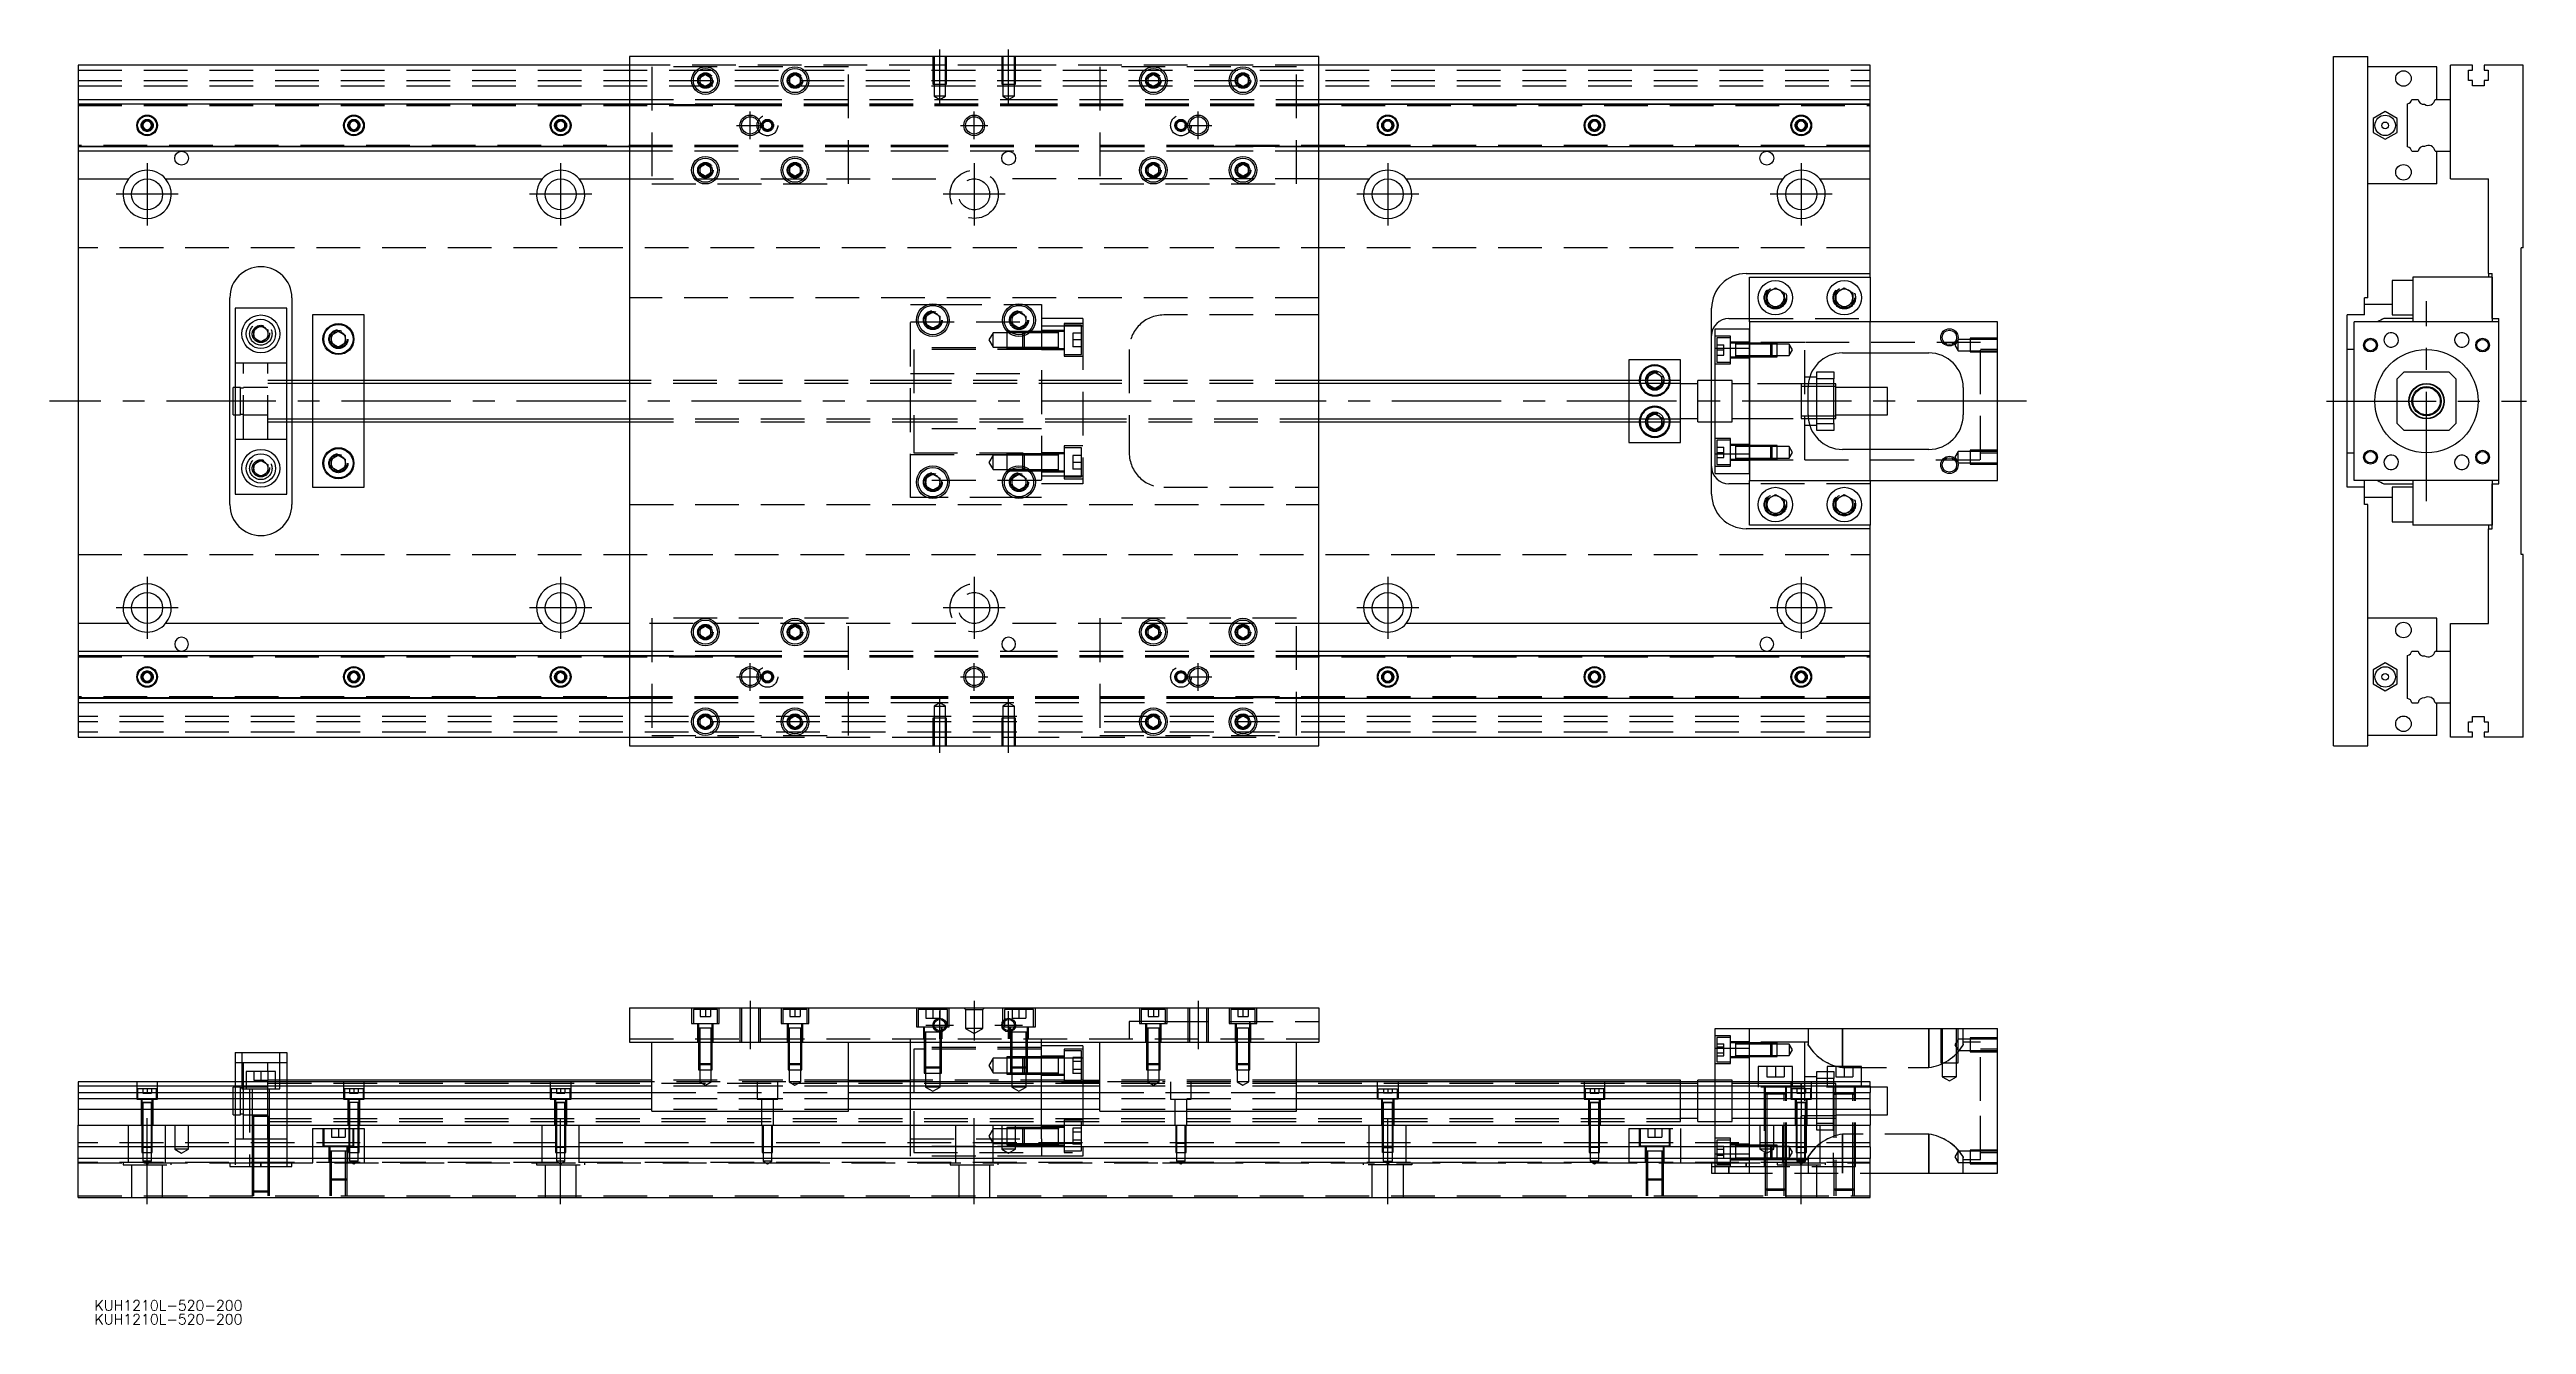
# Model space of a CAD drawing. Extents: x -8 to 710, y -268 to 102.
import ezdxf

# ---------------------------------------------------------------- set-up
doc = ezdxf.new("R2010")
doc.units = 0
doc.linetypes.add('CENTER', pattern=[50.8, 31.75, -6.35, 6.35, -6.35])
doc.linetypes.add('DASHED', pattern=[19.05, 12.7, -6.35])
doc.layers.get('0').update_dxf_attribs({"linetype": 'CONTINUOUS'})
doc.layers.add('CENTER', color=1, linetype='CENTER')
doc.styles.get("Standard").update_dxf_attribs({"font": 'txt.shx', "height": 3, "bigfont": 'bigfont.shx'})

# ---------------------------------------------------------------- blocks, each defined once
blk = doc.blocks.new('*U2')
at = {"color": 7, "linetype": 'CONTINUOUS'}
blk.add_text('KUH1210L-520-200', height=3, dxfattribs=at).set_placement((4.73, -267.85))
blk = doc.blocks.new('*U3')
at = {"color": 7, "linetype": 'CONTINUOUS'}
blk.add_text('KUH1210L-520-200', height=3, dxfattribs=at).set_placement((4.73, -263.85))

msp = doc.modelspace()

# ---------------------------------------------------------------- linework, layer by layer
at = {"color": 7, "linetype": 'CONTINUOUS'}
for p, q in [((0, 97.5), (0, 87.5)), ((160, 97.5), (0, 97.5)), ((360, 100), (160, 100)), ((160, 100), (160, -100)), ((180.5, 93.866026), (182, 94.73205)), ((180.5, 92.133974), (180.5, 93.866026)), ((182, 94.73205), (183.5, 93.866026)), ((183.5, 93.866026), (183.5, 92.133974)), ((206.5, 93.866026), (208, 94.73205)), ((206.5, 92.133974), (206.5, 93.866026)), ((208, 94.73205), (209.5, 93.866026)), ((209.5, 93.866026), (209.5, 92.133974)), ((310.5, 93.866026), (312, 94.73205)), ((310.5, 92.133974), (310.5, 93.866026)), ((312, 94.73205), (313.5, 93.866026)), ((313.5, 93.866026), (313.5, 92.133974)), ((336.5, 93.866026), (338, 94.73205)), ((336.5, 92.133974), (336.5, 93.866026)), ((338, 94.73205), (339.5, 93.866026)), ((339.5, 93.866026), (339.5, 92.133974)), ((360, -100), (360, 100)), ((520, 97.5), (360, 97.5)), ((520, 87.5), (520, 97.5)), ((654.45, -100), (654.45, 100)), ((654.45, 100), (664.45, 100)), ((664.45, 30), (664.45, 100)), ((684.45, 97), (664.45, 97)), ((684.45, 87.5), (684.45, 97)), ((688.45, 87.5), (688.45, 97.5)), ((694.75, 97.5), (688.45, 97.5)), ((693.6, 96), (694.75, 96)), ((693.6, 93), (693.6, 96)), ((694.75, 96), (694.75, 97.5)), ((698.15, 97.5), (698.15, 96)), ((709.45, 97.5), (698.15, 97.5)), ((698.15, 96), (699.3, 96)), ((699.3, 96), (699.3, 93)), ((709.45, 44.5), (709.45, 97.5)), ((0, 87.5), (160, 87.5)), ((0, 87.5), (0, 86.247728)), ((182, 91.26795), (180.5, 92.133974)), ((183.5, 92.133974), (182, 91.26795)), ((208, 91.26795), (206.5, 92.133974)), ((209.5, 92.133974), (208, 91.26795)), ((312, 91.26795), (310.5, 92.133974)), ((313.5, 92.133974), (312, 91.26795)), ((338, 91.26795), (336.5, 92.133974)), ((339.5, 92.133974), (338, 91.26795)), ((360, 87.5), (520, 87.5)), ((520, 86.247728), (520, 87.5)), ((677.202272, 87.5), (678.97668, 87.5)), ((683.927372, 87.5), (688.45, 87.5)), ((688.45, 72.5), (688.45, 87.5)), ((688.45, 72.5), (688.45, 87.5)), ((694.75, 93), (693.6, 93)), ((694.75, 91.5), (694.75, 93)), ((698.15, 91.5), (694.75, 91.5)), ((698.15, 93), (698.15, 91.5)), ((699.3, 93), (698.15, 93)), ((0, 86.247728), (160, 86.247728)), ((0, 86.247728), (0, 73.752272)), ((18.75, 80.721688), (20, 81.443376)), ((18.75, 79.278312), (18.75, 80.721688)), ((20, 78.556624), (18.75, 79.278312)), ((20, 81.443376), (21.25, 80.721688)), ((21.25, 79.278312), (20, 78.556624)), ((21.25, 80.721688), (21.25, 79.278312)), ((78.75, 80.721688), (80, 81.443376)), ((78.75, 79.278312), (78.75, 80.721688)), ((80, 78.556624), (78.75, 79.278312)), ((80, 81.443376), (81.25, 80.721688)), ((81.25, 79.278312), (80, 78.556624)), ((81.25, 80.721688), (81.25, 79.278312)), ((138.75, 80.721688), (140, 81.443376)), ((138.75, 79.278312), (138.75, 80.721688)), ((140, 78.556624), (138.75, 79.278312)), ((140, 81.443376), (141.25, 80.721688)), ((141.25, 79.278312), (140, 78.556624)), ((141.25, 80.721688), (141.25, 79.278312)), ((360, 86.247728), (520, 86.247728)), ((380, 81.443376), (378.75, 80.721688)), ((378.75, 80.721688), (378.75, 79.278312)), ((378.75, 79.278312), (380, 78.556624)), ((381.25, 80.721688), (380, 81.443376)), ((380, 78.556624), (381.25, 79.278312)), ((381.25, 79.278312), (381.25, 80.721688)), ((438.75, 80.721688), (440, 81.443376)), ((438.75, 79.278312), (438.75, 80.721688)), ((440, 78.556624), (438.75, 79.278312)), ((440, 81.443376), (441.25, 80.721688)), ((441.25, 79.278312), (440, 78.556624)), ((441.25, 80.721688), (441.25, 79.278312)), ((498.75, 80.721688), (500, 81.443376)), ((498.75, 79.278312), (498.75, 80.721688)), ((500, 78.556624), (498.75, 79.278312)), ((500, 81.443376), (501.25, 80.721688)), ((501.25, 79.278312), (500, 78.556624)), ((501.25, 80.721688), (501.25, 79.278312)), ((520, 73.752272), (520, 86.247728)), ((665.94996, 82.020726), (665.949959, 77.979274)), ((669.44996, 84.041452), (665.94996, 82.020726)), ((672.949959, 82.020726), (669.44996, 84.041452)), ((672.949959, 77.979274), (672.949959, 82.020726)), ((675.95, 73.752272), (675.95, 86.247728)), ((0, 73.752272), (0, 72.5)), ((160, 73.752272), (0, 73.752272)), ((160, 72.5), (0, 72.5)), ((0, 72.5), (0, 64.5)), ((520, 73.752272), (360, 73.752272)), ((520, 72.5), (360, 72.5)), ((520, 72.5), (520, 73.752272)), ((520, 64.5), (520, 72.5)), ((665.949959, 77.979274), (669.44996, 75.958548)), ((669.44996, 75.958548), (672.949959, 77.979274)), ((677.202272, 72.5), (678.97668, 72.5)), ((683.927372, 72.5), (688.45, 72.5)), ((684.45, 63), (684.45, 72.5)), ((688.45, 64.5), (688.45, 72.5)), ((180.5, 67.866026), (182, 68.73205)), ((180.5, 66.133974), (180.5, 67.866026)), ((182, 65.26795), (180.5, 66.133974)), ((182, 68.73205), (183.5, 67.866026)), ((183.5, 66.133974), (182, 65.26795)), ((183.5, 67.866026), (183.5, 66.133974)), ((206.5, 67.866026), (208, 68.73205)), ((206.5, 66.133974), (206.5, 67.866026)), ((208, 65.26795), (206.5, 66.133974)), ((208, 68.73205), (209.5, 67.866026)), ((209.5, 66.133974), (208, 65.26795)), ((209.5, 67.866026), (209.5, 66.133974)), ((310.5, 67.866026), (312, 68.73205)), ((310.5, 66.133974), (310.5, 67.866026)), ((312, 65.26795), (310.5, 66.133974)), ((312, 68.73205), (313.5, 67.866026)), ((313.5, 66.133974), (312, 65.26795)), ((313.5, 67.866026), (313.5, 66.133974)), ((336.5, 67.866026), (338, 68.73205)), ((336.5, 66.133974), (336.5, 67.866026)), ((338, 65.26795), (336.5, 66.133974)), ((338, 68.73205), (339.5, 67.866026)), ((339.5, 66.133974), (338, 65.26795)), ((339.5, 67.866026), (339.5, 66.133974)), ((0, 64.5), (14.638098, 64.5)), ((0, 64.5), (0, -64.5)), ((25.361902, 64.5), (134.638097, 64.5)), ((145.361903, 64.5), (160, 64.5)), ((360, 64.5), (374.638097, 64.5)), ((385.361903, 64.5), (494.638098, 64.5)), ((505.361902, 64.5), (520, 64.5)), ((520, 37), (520, 64.5)), ((684.45, 63), (664.45, 63)), ((688.45, 64.5), (699.45, 64.5)), ((699.45, 37), (699.45, 64.5)), ((709.45, 44.5), (708.95, 44.5)), ((708.95, -44.5), (708.95, 44.5)), ((484, 37), (520, 37)), ((485, 36), (520, 36)), ((485, 23), (485, 36)), ((520, 36), (520, 37)), ((520, 36), (520, 23)), ((700.45, 36), (677.45, 36)), ((677.45, 36), (677.45, 23)), ((699.45, 37), (700.45, 37)), ((699.45, 37), (699.45, 36)), ((700.45, 36), (700.45, 37)), ((700.45, 36), (700.45, 24)), ((700.45, 24), (700.45, 36)), ((44, -30), (44, 30)), ((62, 30), (62, 6)), ((490, 31.443376), (492.5, 32.886752)), ((490, 28.556624), (490, 31.443376)), ((492.5, 32.886752), (495, 31.443376)), ((495, 31.443376), (495, 28.556624)), ((510, 31.443376), (512.5, 32.886752)), ((510, 28.556624), (510, 31.443376)), ((512.5, 32.886752), (515, 31.443376)), ((515, 31.443376), (515, 28.556624)), ((664.45, 30), (663.45, 30)), ((663.45, 25), (663.45, 30)), ((671.45, 35), (671.45, 30)), ((677.45, 35), (671.45, 35)), ((671.45, 30), (671.45, 25)), ((60.5, 27), (45.5, 27)), ((45.5, 27), (45.5, -27)), ((51, 20.6547), (53, 21.809402)), ((53, 21.809402), (55, 20.6547)), ((60.5, -27), (60.5, 27)), ((83, 25), (68, 25)), ((68, 25), (68, 6)), ((83, 6), (83, 25)), ((246, 24.6547), (248, 25.809402)), ((246, 22.3453), (246, 24.6547)), ((248, 21.190598), (246, 22.3453)), ((248, 25.809402), (250, 24.6547)), ((250, 22.3453), (248, 21.190598)), ((250, 24.6547), (250, 22.3453)), ((271, 24.6547), (273, 25.809402)), ((271, 22.3453), (271, 24.6547)), ((273, 21.190598), (271, 22.3453)), ((273, 25.809402), (275, 24.6547)), ((275, 22.3453), (273, 21.190598)), ((275, 24.6547), (275, 22.3453)), ((474, 6), (474, 27)), ((479, 24), (485, 24)), ((485, 23), (485, 15.32971)), ((557, 23), (485, 23)), ((492.5, 27.113248), (490, 28.556624)), ((495, 28.556624), (492.5, 27.113248)), ((512.5, 27.113248), (510, 28.556624)), ((515, 28.556624), (512.5, 27.113248)), ((557, -23), (557, 23)), ((663.45, 25), (658.45, 25)), ((658.45, -25), (658.45, 25)), ((660.45, -23), (660.45, 23)), ((702.45, 23), (660.45, 23)), ((671.45, 28), (663.45, 28)), ((677.45, 24), (669.080684, 24)), ((671.45, 25), (677.45, 25)), ((700.45, 24), (700.45, 23)), ((700.45, 24), (702.45, 24)), ((702.45, 23), (702.45, 24)), ((702.45, -23), (702.45, 23)), ((51, 18.3453), (51, 20.6547)), ((53, 17.190598), (51, 18.3453)), ((55, 18.3453), (53, 17.190598)), ((55, 20.6547), (55, 18.3453)), ((73.5, 19.1547), (75.5, 20.309402)), ((73.5, 16.8453), (73.5, 19.1547)), ((75.5, 15.690598), (73.5, 16.8453)), ((75.5, 20.309402), (77.5, 19.1547)), ((77.5, 16.8453), (75.5, 15.690598)), ((77.5, 19.1547), (77.5, 16.8453)), ((284.5, 15.254372), (284.5, 20.253526)), ((284.5, 15.253516), (284.5, 20.253526)), ((475, 21), (485, 21)), ((475, 15.32971), (475, 21)), ((475, -15.32971), (475, 15.32971)), ((475, 15.32971), (485, 15.32971)), ((485, 15.32971), (485, -15.32971)), ((485, -15.32971), (485, 15.32971)), ((660.45, 15), (658.45, 15)), ((465, 12), (450, 12)), ((450, 12), (450, 6)), ((455.5, 7.1547), (457.5, 8.309402)), ((457.5, 8.309402), (459.5, 7.1547)), ((465, 6), (465, 12)), ((504.5, 8.5), (509.5, 8.5)), ((504.5, 6.5), (504.5, 8.5)), ((509.5, 8.5), (509.5, 6.5)), ((512, 14), (537, 14)), ((520, 4), (520, 14)), ((674.95, 8.5), (672.95, 6.5)), ((674.95, 8.5), (687.95, 8.5)), ((689.95, 6.5), (687.95, 8.5)), ((45, -4), (45, 4)), ((45.5, 4), (45, 4)), ((160, 6), (60.5, 6)), ((465, 6), (360, 6)), ((455.5, 6), (455.5, 7.1547)), ((459.5, 7.1547), (459.5, 6)), ((465, -6), (465, 6)), ((470, 5), (465, 5)), ((470, -6), (470, 6)), ((475, 6), (470, 6)), ((502, -4), (502, 4)), ((504.5, 4.25), (502.003126, 4.25)), ((504.5, 7), (502.460608, 7)), ((504.5, -6.5), (504.5, 6.5)), ((509.5, 6.5), (504.5, 6.5)), ((509.5, 4.25), (504.5, 4.25)), ((509.5, -6.5), (509.5, 6.5)), ((510, 5), (509.5, 5)), ((510, 4.25), (509.5, 4.25)), ((510, -5), (510, 5)), ((525, 4), (510, 4)), ((525, -4), (525, 4)), ((547, 4), (547, -4)), ((672.95, -6.5), (672.95, 6.5)), ((689.95, 6.5), (689.95, -6.5)), ((45, -4), (45.5, -4)), ((60.5, -6), (160, -6)), ((62, -6), (62, -30)), ((68, -6), (68, -25)), ((83, -25), (83, -6)), ((360, -6), (465, -6)), ((450, -6), (450, -12)), ((455.5, -7.1547), (455.5, -6)), ((457.5, -8.309402), (455.5, -7.1547)), ((459.5, -7.1547), (457.5, -8.309402)), ((459.5, -6), (459.5, -7.1547)), ((465, -5), (470, -5)), ((465, -12), (465, -6)), ((470, -6), (475, -6)), ((474, -27), (474, -6)), ((502.003126, -4.25), (504.5, -4.25)), ((502.460608, -7), (504.5, -7)), ((504.5, -4.25), (509.5, -4.25)), ((504.5, -6.5), (509.5, -6.5)), ((504.5, -8.5), (504.5, -6.5)), ((509.5, -4.25), (510, -4.25)), ((509.5, -5), (510, -5)), ((509.5, -6.5), (509.5, -8.5)), ((510, -4), (525, -4)), ((520, -14), (520, -4)), ((672.95, -6.5), (674.95, -8.5)), ((687.95, -8.5), (689.95, -6.5)), ((450, -12), (465, -12)), ((509.5, -8.5), (504.5, -8.5)), ((537, -14), (512, -14)), ((687.95, -8.5), (674.95, -8.5)), ((51, -18.3453), (53, -17.190598)), ((51, -20.6547), (51, -18.3453)), ((53, -21.809402), (51, -20.6547)), ((53, -17.190598), (55, -18.3453)), ((55, -20.6547), (53, -21.809402)), ((55, -18.3453), (55, -20.6547)), ((73.5, -16.8453), (75.5, -15.690598)), ((73.5, -19.1547), (73.5, -16.8453)), ((75.5, -20.309402), (73.5, -19.1547)), ((75.5, -15.690598), (77.5, -16.8453)), ((77.5, -19.1547), (75.5, -20.309402)), ((77.5, -16.8453), (77.5, -19.1547)), ((246, -22.3453), (248, -21.190598)), ((248, -21.190598), (250, -22.3453)), ((271, -22.3453), (273, -21.190598)), ((273, -21.190598), (275, -22.3453)), ((284.5, -20.253526), (284.5, -15.253516)), ((284.5, -20.253526), (284.5, -19.85352)), ((475, -15.32971), (485, -15.32971)), ((475, -21), (475, -15.32971)), ((475, -21), (485, -21)), ((485, -15.32971), (485, -23)), ((658.45, -15), (660.45, -15)), ((45.5, -27), (60.5, -27)), ((68, -25), (83, -25)), ((246, -24.6547), (246, -22.3453)), ((248, -25.809402), (246, -24.6547)), ((250, -24.6547), (248, -25.809402)), ((250, -22.3453), (250, -24.6547)), ((271, -24.6547), (271, -22.3453)), ((273, -25.809402), (271, -24.6547)), ((275, -24.6547), (273, -25.809402)), ((275, -22.3453), (275, -24.6547)), ((485, -24), (479, -24)), ((485, -23), (557, -23)), ((485, -36), (485, -23)), ((490, -28.556624), (492.5, -27.113248)), ((490, -31.443376), (490, -28.556624)), ((492.5, -27.113248), (495, -28.556624)), ((495, -28.556624), (495, -31.443376)), ((510, -28.556624), (512.5, -27.113248)), ((510, -31.443376), (510, -28.556624)), ((512.5, -27.113248), (515, -28.556624)), ((515, -28.556624), (515, -31.443376)), ((520, -23), (520, -36)), ((663.45, -25), (658.45, -25)), ((702.45, -23), (660.45, -23)), ((663.45, -25), (663.45, -23)), ((663.45, -30), (663.45, -25)), ((671.45, -28), (663.45, -28)), ((669.080684, -24), (677.45, -24)), ((671.45, -25), (671.45, -30)), ((677.45, -25), (671.45, -25)), ((677.45, -23), (677.45, -36)), ((700.45, -23), (700.45, -24)), ((700.45, -24), (700.45, -36)), ((700.45, -36), (700.45, -24)), ((700.45, -24), (702.45, -24)), ((702.45, -24), (702.45, -23)), ((492.5, -32.886752), (490, -31.443376)), ((495, -31.443376), (492.5, -32.886752)), ((512.5, -32.886752), (510, -31.443376)), ((515, -31.443376), (512.5, -32.886752)), ((664.45, -30), (663.45, -30)), ((664.45, -100), (664.45, -30)), ((671.45, -30), (671.45, -35)), ((671.45, -35), (677.45, -35)), ((520, -37), (484, -37)), ((520, -36), (485, -36)), ((520, -37), (520, -36)), ((520, -64.5), (520, -37)), ((700.45, -36), (677.45, -36)), ((699.45, -36), (699.45, -37)), ((699.45, -64.5), (699.45, -37)), ((699.45, -37), (700.45, -37)), ((700.45, -37), (700.45, -36)), ((709.45, -44.5), (708.95, -44.5)), ((709.45, -97.5), (709.45, -44.5)), ((14.638098, -64.5), (0, -64.5)), ((0, -64.5), (0, -72.5)), ((134.638097, -64.5), (25.361902, -64.5)), ((160, -64.5), (145.361903, -64.5)), ((374.638097, -64.5), (360, -64.5)), ((494.638098, -64.5), (385.361903, -64.5)), ((520, -64.5), (505.361902, -64.5)), ((520, -72.5), (520, -64.5)), ((684.45, -63), (664.45, -63)), ((684.45, -72.5), (684.45, -63)), ((688.45, -72.5), (688.45, -64.5)), ((688.45, -64.5), (699.45, -64.5)), ((180.5, -66.133974), (182, -65.26795)), ((180.5, -67.866026), (180.5, -66.133974)), ((182, -68.73205), (180.5, -67.866026)), ((182, -65.26795), (183.5, -66.133974)), ((183.5, -67.866026), (182, -68.73205)), ((183.5, -66.133974), (183.5, -67.866026)), ((206.5, -66.133974), (208, -65.26795)), ((206.5, -67.866026), (206.5, -66.133974)), ((208, -68.73205), (206.5, -67.866026)), ((208, -65.26795), (209.5, -66.133974)), ((209.5, -67.866026), (208, -68.73205)), ((209.5, -66.133974), (209.5, -67.866026)), ((310.5, -66.133974), (312, -65.26795)), ((310.5, -67.866026), (310.5, -66.133974)), ((312, -68.73205), (310.5, -67.866026)), ((312, -65.26795), (313.5, -66.133974)), ((313.5, -67.866026), (312, -68.73205)), ((313.5, -66.133974), (313.5, -67.866026)), ((336.5, -66.133974), (338, -65.26795)), ((336.5, -67.866026), (336.5, -66.133974)), ((338, -68.73205), (336.5, -67.866026)), ((338, -65.26795), (339.5, -66.133974)), ((339.5, -67.866026), (338, -68.73205)), ((339.5, -66.133974), (339.5, -67.866026)), ((0, -72.5), (160, -72.5)), ((0, -72.5), (0, -73.752272)), ((0, -73.752272), (160, -73.752272)), ((0, -73.752272), (0, -86.247728)), ((18.75, -79.278312), (20, -78.556624)), ((20, -78.556624), (21.25, -79.278312)), ((78.75, -79.278312), (80, -78.556624)), ((80, -78.556624), (81.25, -79.278312)), ((138.75, -79.278312), (140, -78.556624)), ((140, -78.556624), (141.25, -79.278312)), ((360, -72.5), (520, -72.5)), ((360, -73.752272), (520, -73.752272)), ((380, -78.556624), (378.75, -79.278312)), ((381.25, -79.278312), (380, -78.556624)), ((438.75, -79.278312), (440, -78.556624)), ((440, -78.556624), (441.25, -79.278312)), ((498.75, -79.278312), (500, -78.556624)), ((500, -78.556624), (501.25, -79.278312)), ((520, -73.752272), (520, -72.5)), ((520, -86.247728), (520, -73.752272)), ((665.94996, -77.979274), (665.949959, -82.020726)), ((669.44996, -75.958548), (665.94996, -77.979274)), ((672.949959, -77.979274), (669.44996, -75.958548)), ((672.949959, -82.020726), (672.949959, -77.979274)), ((675.95, -86.247728), (675.95, -73.752272)), ((677.202272, -72.5), (678.97668, -72.5)), ((683.927372, -72.5), (688.45, -72.5)), ((688.45, -87.5), (688.45, -72.5)), ((688.45, -87.5), (688.45, -72.5)), ((0, -86.247728), (0, -87.5)), ((160, -86.247728), (0, -86.247728)), ((18.75, -80.721688), (18.75, -79.278312)), ((20, -81.443376), (18.75, -80.721688)), ((21.25, -80.721688), (20, -81.443376)), ((21.25, -79.278312), (21.25, -80.721688)), ((78.75, -80.721688), (78.75, -79.278312)), ((80, -81.443376), (78.75, -80.721688)), ((81.25, -80.721688), (80, -81.443376)), ((81.25, -79.278312), (81.25, -80.721688)), ((138.75, -80.721688), (138.75, -79.278312)), ((140, -81.443376), (138.75, -80.721688)), ((141.25, -80.721688), (140, -81.443376)), ((141.25, -79.278312), (141.25, -80.721688)), ((520, -86.247728), (360, -86.247728)), ((378.75, -79.278312), (378.75, -80.721688)), ((378.75, -80.721688), (380, -81.443376)), ((380, -81.443376), (381.25, -80.721688)), ((381.25, -80.721688), (381.25, -79.278312)), ((438.75, -80.721688), (438.75, -79.278312)), ((440, -81.443376), (438.75, -80.721688)), ((441.25, -80.721688), (440, -81.443376)), ((441.25, -79.278312), (441.25, -80.721688)), ((498.75, -80.721688), (498.75, -79.278312)), ((500, -81.443376), (498.75, -80.721688)), ((501.25, -80.721688), (500, -81.443376)), ((501.25, -79.278312), (501.25, -80.721688)), ((520, -87.5), (520, -86.247728)), ((665.949959, -82.020726), (669.44996, -84.041452)), ((669.44996, -84.041452), (672.949959, -82.020726)), ((160, -87.5), (0, -87.5)), ((0, -87.5), (0, -97.5)), ((180.5, -92.133974), (182, -91.26795)), ((180.5, -93.866026), (180.5, -92.133974)), ((182, -91.26795), (183.5, -92.133974)), ((183.5, -92.133974), (183.5, -93.866026)), ((206.5, -92.133974), (208, -91.26795)), ((206.5, -93.866026), (206.5, -92.133974)), ((208, -91.26795), (209.5, -92.133974)), ((209.5, -92.133974), (209.5, -93.866026)), ((310.5, -92.133974), (312, -91.26795)), ((310.5, -93.866026), (310.5, -92.133974)), ((312, -91.26795), (313.5, -92.133974)), ((313.5, -92.133974), (313.5, -93.866026)), ((336.5, -92.133974), (338, -91.26795)), ((336.5, -93.866026), (336.5, -92.133974)), ((338, -91.26795), (339.5, -92.133974)), ((339.5, -92.133974), (339.5, -93.866026)), ((520, -87.5), (360, -87.5)), ((520, -97.5), (520, -87.5)), ((677.202272, -87.5), (678.97668, -87.5)), ((683.927372, -87.5), (688.45, -87.5)), ((684.45, -97), (684.45, -87.5)), ((688.45, -97.5), (688.45, -87.5)), ((693.6, -93), (694.75, -93)), ((693.6, -96), (693.6, -93)), ((694.75, -91.5), (698.15, -91.5)), ((694.75, -93), (694.75, -91.5)), ((698.15, -91.5), (698.15, -93)), ((698.15, -93), (699.3, -93)), ((699.3, -93), (699.3, -96)), ((0, -97.5), (160, -97.5)), ((160, -100), (360, -100)), ((182, -94.73205), (180.5, -93.866026)), ((183.5, -93.866026), (182, -94.73205)), ((208, -94.73205), (206.5, -93.866026)), ((209.5, -93.866026), (208, -94.73205)), ((312, -94.73205), (310.5, -93.866026)), ((313.5, -93.866026), (312, -94.73205)), ((338, -94.73205), (336.5, -93.866026)), ((339.5, -93.866026), (338, -94.73205)), ((360, -97.5), (520, -97.5)), ((654.45, -100), (664.45, -100)), ((684.45, -97), (664.45, -97)), ((694.75, -97.5), (688.45, -97.5)), ((694.75, -96), (693.6, -96)), ((694.75, -97.5), (694.75, -96)), ((698.15, -96), (698.15, -97.5)), ((699.3, -96), (698.15, -96)), ((709.45, -97.5), (698.15, -97.5)), ((160, -176), (160, -186)), ((160, -176), (360, -176)), ((360, -176), (360, -186)), ((160, -186), (360, -186)), ((166.5, -206), (166.5, -186)), ((223.5, -206), (223.5, -186)), ((223.5, -206), (223.5, -186)), ((241.5, -197), (241.5, -186)), ((279.5, -197.5), (279.5, -186)), ((296.5, -206), (296.5, -186)), ((353.5, -206), (353.5, -186)), ((475, -187.67029), (475, -182)), ((475, -182), (485, -182)), ((485, -182), (557, -182)), ((485, -197.5), (485, -182)), ((557, -224), (557, -182)), ((45.5, -189), (45.5, -197.5)), ((45.5, -189), (60.5, -189)), ((60.5, -189), (60.5, -197.5)), ((291.5, -187), (279.5, -187)), ((284.5, -192.75), (284.5, -190.249994)), ((284.5, -195.250006), (284.5, -190.249994)), ((284.5, -195.250006), (284.5, -192.599968)), ((291.5, -187), (291.5, -197.5)), ((475, -197.5), (475, -187.67029)), ((475, -187.67029), (485, -187.67029)), ((497.5, -193), (487.5, -193)), ((487.5, -193), (487.5, -197.5)), ((497.5, -197.5), (497.5, -193)), ((517.5, -193), (507.5, -193)), ((507.5, -193), (507.5, -197.5)), ((517.5, -197.5), (517.5, -193)), ((0, -197.5), (0, -198.752272)), ((166.5, -197.5), (0, -197.5)), ((166.5, -198.752272), (0, -198.752272)), ((0, -198.752272), (0, -200.52668)), ((0, -200.52668), (166.5, -200.52668)), ((0, -200.52668), (0, -202.423076)), ((166.5, -197), (60.5, -197)), ((223.5, -197), (241.5, -197)), ((296.5, -197.5), (223.5, -197.5)), ((296.5, -198.752272), (223.5, -198.752272)), ((223.5, -200.52668), (296.5, -200.52668)), ((291.5, -197), (296.5, -197)), ((465, -197), (353.5, -197)), ((520, -197.5), (353.5, -197.5)), ((520, -198.752272), (353.5, -198.752272)), ((353.5, -200.52668), (520, -200.52668)), ((465, -197.5), (465, -197)), ((470, -197.5), (470, -197)), ((475, -197), (470, -197)), ((495.500006, -201), (489.499994, -201)), ((495.500006, -201), (489.499994, -201)), ((500, -197.999994), (500, -208.000006)), ((500, -197.999994), (500, -198.75)), ((500, -198.75), (500, -199)), ((501, -198.75), (500, -198.75)), ((500, -199), (500, -199.5)), ((500, -200.8), (500, -202.5)), ((504.5, -198.75), (501, -198.75)), ((507.5, -198.75), (504.5, -198.75)), ((509.5, -198.75), (507.5, -198.75)), ((515.500006, -201), (509.499994, -201)), ((515.500006, -201), (509.499994, -201)), ((510, -198.75), (509.5, -198.75)), ((520, -198.752272), (520, -197.5)), ((520, -198.752272), (520, -200.52668)), ((520, -202.423076), (520, -200.52668)), ((0, -202.423076), (0, -205.477372)), ((166.5, -202.423076), (0, -202.423076)), ((166.5, -205.477372), (0, -205.477372)), ((0, -205.477372), (0, -210)), ((166.5, -206), (223.5, -206)), ((296.5, -202.423076), (223.5, -202.423076)), ((296.5, -205.477372), (223.5, -205.477372)), ((296.5, -206), (353.5, -206)), ((520, -202.423076), (353.5, -202.423076)), ((520, -205.477372), (353.5, -205.477372)), ((500, -202.5), (500, -207.25)), ((500, -203), (500, -208.000006)), ((500, -207.25), (510, -207.25)), ((520, -205.477372), (520, -202.423076)), ((520, -205.477372), (520, -210)), ((0, -216.3), (0, -210)), ((0, -210), (520, -210)), ((284.5, -213.25), (284.5, -210.749994)), ((284.5, -215.750006), (284.5, -210.749994)), ((284.5, -213.25), (284.5, -210.749994)), ((284.5, -215.750006), (284.5, -210.749994)), ((284.5, -215.35), (284.5, -211.15)), ((284.5, -215.750006), (284.5, -215.35)), ((520, -216.3), (520, -210)), ((520, -216.3), (0, -216.3)), ((0, -219.7), (0, -216.3)), ((0, -231), (0, -219.7)), ((520, -219.7), (0, -219.7)), ((520, -216.3), (520, -219.7)), ((520, -231), (520, -219.7)), ((520, -224), (557, -224)), ((0, -231), (520, -231))]:
    msp.add_line(p, q, dxfattribs=at)
at = {"color": 3, "linetype": 'DASHED'}
for p, q in [((0, 96), (520, 96)), ((248.000006, 97.5), (160, 97.5)), ((223.5, 97), (166.5, 97)), ((166.5, 97), (166.5, 63)), ((223.5, 63), (223.5, 97)), ((248.000006, 100), (248.000006, 92)), ((251.999994, 97.5), (248.000006, 97.5)), ((248.35, 100), (248.35, 92)), ((251.65, 92), (251.65, 100)), ((251.999994, 92), (251.999994, 100)), ((268.000006, 97.5), (251.999994, 97.5)), ((268.000006, 100), (268.000006, 92)), ((271.999994, 97.5), (268.000006, 97.5)), ((268.35, 100), (268.35, 92)), ((271.65, 92), (271.65, 100)), ((271.999994, 92), (271.999994, 100)), ((360, 97.5), (271.999994, 97.5)), ((353.5, 97), (296.5, 97)), ((296.5, 97), (296.5, 63)), ((353.5, 63), (353.5, 97)), ((0, 93), (520, 93)), ((0, 91.5), (520, 91.5)), ((160, 87.5), (191.5, 87.5)), ((183.973226, 93.326156), (184, 93)), ((191.5, 87.5), (248.5, 87.5)), ((206, 93), (206.023172, 93.30356)), ((248.000006, 92), (251.999994, 92)), ((248.35, 92), (248.35, 88.5)), ((251.65, 88.5), (248.35, 88.5)), ((248.35, 88.5), (250, 87.547372)), ((248.5, 87.5), (271.5, 87.5)), ((250, 87.547372), (251.65, 88.5)), ((251.65, 88.5), (251.65, 92)), ((268.000006, 92), (271.999994, 92)), ((268.35, 92), (268.35, 88.5)), ((271.65, 88.5), (268.35, 88.5)), ((268.35, 88.5), (270, 87.547372)), ((270, 87.547372), (271.65, 88.5)), ((271.5, 87.5), (328.5, 87.5)), ((271.65, 88.5), (271.65, 92)), ((313.973226, 93.326156), (314, 93)), ((328.5, 87.5), (360, 87.5)), ((336, 93), (336.023172, 93.30356)), ((0, 86.1147), (160, 86.1147)), ((0, 86.1), (191.5, 86.1)), ((0, 85.8), (191.5, 85.8)), ((18.5, 80), (18.516134, 80.21941)), ((81.477374, 80.25955), (81.5, 80)), ((138.5, 80), (138.516134, 80.21941)), ((160, 86.247728), (191.5, 86.247728)), ((160, 86.1147), (191.5, 86.1147)), ((191.5, 86.247728), (248.5, 86.247728)), ((191.5, 86.1147), (248.5, 86.1147)), ((191.5, 86.1), (248.5, 86.1)), ((191.5, 85.8), (248.5, 85.8)), ((248.5, 86.247728), (271.5, 86.247728)), ((248.5, 86.1147), (271.5, 86.1147)), ((248.5, 86.1), (271.5, 86.1)), ((248.5, 85.8), (271.5, 85.8)), ((271.5, 86.247728), (328.5, 86.247728)), ((271.5, 86.1147), (328.5, 86.1147)), ((271.5, 86.1), (328.5, 86.1)), ((271.5, 86.1), (328.5, 86.1)), ((271.5, 85.8), (328.5, 85.8)), ((271.5, 85.8), (328.5, 85.8)), ((328.5, 86.247728), (360, 86.247728)), ((328.5, 86.1147), (360, 86.1147)), ((328.5, 86.1), (520, 86.1)), ((328.5, 85.8), (520, 85.8)), ((360, 86.1147), (520, 86.1147)), ((381.5, 80), (381.483866, 80.21941)), ((441.477374, 80.25955), (441.5, 80)), ((501.477374, 80.25955), (501.5, 80)), ((191.5, 74.2), (0, 74.2)), ((191.5, 73.9), (0, 73.9)), ((160, 73.8853), (0, 73.8853)), ((191.5, 73.8853), (160, 73.8853)), ((191.5, 73.752272), (160, 73.752272)), ((191.5, 72.5), (160, 72.5)), ((248.5, 74.2), (191.5, 74.2)), ((248.5, 73.9), (191.5, 73.9)), ((248.5, 73.8853), (191.5, 73.8853)), ((248.5, 73.752272), (191.5, 73.752272)), ((248.5, 72.5), (191.5, 72.5)), ((271.5, 74.2), (248.5, 74.2)), ((271.5, 73.9), (248.5, 73.9)), ((271.5, 73.8853), (248.5, 73.8853)), ((271.5, 73.752272), (248.5, 73.752272)), ((271.5, 72.5), (248.5, 72.5)), ((328.5, 74.2), (271.5, 74.2)), ((328.5, 73.9), (271.5, 73.9)), ((328.5, 73.8853), (271.5, 73.8853)), ((328.5, 73.752272), (271.5, 73.752272)), ((328.5, 72.5), (271.5, 72.5)), ((520, 74.2), (328.5, 74.2)), ((520, 73.9), (328.5, 73.9)), ((360, 73.8853), (328.5, 73.8853)), ((360, 73.752272), (328.5, 73.752272)), ((360, 72.5), (328.5, 72.5)), ((520, 73.8853), (360, 73.8853)), ((180, 67), (180.030168, 67.346066)), ((209.973226, 67.326156), (210, 67)), ((310, 67), (310.030168, 67.346066)), ((339.973226, 67.326156), (340, 67)), ((160, 64.5), (254.638097, 64.5)), ((166.5, 63), (223.5, 63)), ((360, 64.5), (265.361903, 64.5)), ((296.5, 63), (353.5, 63)), ((520, 44.5), (0, 44.5)), ((360, 30), (160, 30)), ((489.5, 30), (489.520026, 30.346056)), ((509.5, 30), (509.520026, 30.346056)), ((241.5, 28), (246.47931, 28)), ((241.5, -28), (241.5, 28)), ((241.5, 23), (279.5, 23)), ((245.5, 23.5), (245.518502, 23.803588)), ((246.47931, 28), (249.52069, 28)), ((249.52069, 28), (271.47931, 28)), ((270.5, 23.5), (270.518502, 23.803588)), ((271.47931, 28), (274.52069, 28)), ((274.52069, 28), (279.5, 28)), ((279.5, 28), (279.5, -28)), ((291.5, 24), (279.5, 24)), ((291.5, 21.748564), (279.5, 21.748564)), ((286.1, 22.50352), (286.1, 13.00352)), ((291.5, 22.50352), (286.1, 22.50352)), ((291.1, 22.00352), (286.1, 22.00352)), ((291.1, 13.50352), (291.1, 22.00352)), ((291.5, 24), (291.5, 21.748564)), ((291.5, 21.748564), (291.5, -21.748564)), ((360, 25), (315, 25)), ((485, 24), (520, 24)), ((520, 14), (520, 23)), ((55.483582, 19.786038), (55.5, 19.5)), ((73, 18), (73.012884, 18.253488)), ((279.5, 15.5), (241.5, 15.5)), ((242.5, 15), (242.5, -15)), ((279.5, 15), (242.5, 15)), ((265.5, 19.85352), (264.287564, 17.75352)), ((264.287564, 17.75352), (265.5, 15.65352)), ((265.5, 15.65352), (265.5, 19.85352)), ((269.5, 19.85352), (265.5, 19.85352)), ((265.5, 15.65352), (269.5, 15.65352)), ((269.5, 20.253516), (269.5, 15.253526)), ((269.532604, 20.253516), (269.5, 20.253516)), ((274.1, 19.85352), (269.5, 19.85352)), ((269.5, 15.65352), (274.1, 15.65352)), ((269.5, 15.253526), (274.5, 15.253524)), ((270.25722, 20.253516), (269.532604, 20.253516)), ((274.5, 20.253518), (270.25722, 20.253516)), ((274.5, 20.25352), (274.1, 19.85352)), ((274.1, 19.39482), (274.1, 19.85352)), ((275.183046, 19.85352), (274.1, 19.85352)), ((274.1, 18.879124), (274.1, 19.39482)), ((274.1, 15.65352), (274.1, 18.879124)), ((274.1, 15.65352), (279.5, 15.65352)), ((274.1, 15.65352), (274.5, 15.25352)), ((274.1, 15.65352), (279.5, 15.65352)), ((274.5, 20.25352), (274.5, 19.523506)), ((275.742786, 20.25352), (274.5, 20.25352)), ((275.74278, 20.253516), (274.5, 20.253518)), ((274.5, 19.523506), (274.5, 18.99306)), ((274.5, 18.99306), (274.5, 15.25352)), ((274.5, 15.253524), (279.5, 15.253526)), ((274.5, 15.25352), (279.5, 15.25352)), ((276.04396, 19.85352), (275.183046, 19.85352)), ((276.467396, 20.253516), (275.74278, 20.253516)), ((276.467402, 20.25352), (275.742786, 20.25352)), ((279.5, 19.85352), (276.04396, 19.85352)), ((279.5, 20.253516), (276.467396, 20.253516)), ((279.5, 20.253518), (276.467402, 20.25352)), ((286.1, 20.50352), (279.5, 20.50352)), ((284.505, 20.25352), (279.5, 20.253518)), ((284.5, 19.85352), (279.5, 19.85352)), ((279.5, 15.65352), (284.5, 15.65352)), ((279.5, 15.25352), (284.505, 15.25352)), ((279.5, 15.00352), (286.1, 15.00352)), ((286.1, 20.25352), (284.495, 20.25352)), ((284.495, 15.25352), (286.1, 15.25352)), ((284.5, 19.996122), (284.5, 20.25352)), ((284.5, 20.25352), (284.5, 19.996072)), ((284.5, 15.51097), (284.5, 19.996122)), ((284.5, 15.510988), (284.5, 15.25352)), ((284.5, 15.25352), (284.5, 15.51097)), ((284.5, 15.253516), (284.5, 15.254372)), ((288.6, 19.75352), (288.6, 17.75352)), ((291.1, 19.75352), (288.6, 19.75352)), ((288.6, 17.75352), (288.6, 15.75352)), ((291.1, 17.75352), (288.6, 17.75352)), ((291.1, 15.75352), (288.6, 15.75352)), ((305, 15), (305, -15)), ((479.5, 18.849242), (475, 18.849242)), ((475.5, 18.349242), (475.5, 11.349242)), ((479.5, 18.349242), (475.5, 18.349242)), ((475.5, 16.349242), (477.5, 16.349242)), ((475.5, 14.849242), (477.5, 14.849242)), ((477.5, 14.849242), (477.5, 16.349242)), ((477.5, 13.349242), (477.5, 14.849242)), ((479.5, 10.849242), (479.5, 18.849242)), ((485, 17.099242), (479.5, 17.099242)), ((480.9, 16.849242), (479.5, 16.849242)), ((480.9, 16.849242), (480.895, 16.849242)), ((480.9, 16.849248), (480.9, 12.849238)), ((480.9, 16.849248), (480.9, 12.849238)), ((480.9, 16.849242), (480.9, 16.63278)), ((485, 16.849242), (480.9, 16.849242)), ((480.905, 16.849242), (480.9, 16.849242)), ((480.9, 16.63278), (480.9, 13.065704)), ((485, 16.499242), (480.9, 16.499242)), ((485, 15.32971), (485, 21)), ((501, 17), (485, 17)), ((491.15, 16.849242), (485, 16.849242)), ((491.150006, 16.849238), (485, 16.849238)), ((491.5, 16.499242), (485, 16.499242)), ((491.15, 12.849242), (491.15, 16.849242)), ((491.5, 16.499242), (491.15, 16.849242)), ((493, 16.849238), (491.150006, 16.849238)), ((491.5, 16.499242), (491.5, 13.199242)), ((493, 16.499242), (491.5, 16.499242)), ((493, 12.849248), (493, 16.849238)), ((496.5, 16.499242), (493, 16.499242)), ((496.5, 16.499242), (496.5, 13.199242)), ((497.452628, 14.849242), (496.5, 16.499242)), ((496.5, 13.199242), (497.452628, 14.849242)), ((501, -17), (501, 17)), ((552, 17), (501, 17)), ((545.5, 17.913456), (544.547372, 16.263456)), ((544.547372, 16.263456), (545.5, 14.613456)), ((545.5, 14.613456), (545.5, 17.913456)), ((549, 17.913456), (545.5, 17.913456)), ((545.5, 14.613456), (549, 14.613456)), ((549, 18.26345), (549, 14.26346)), ((557, 18.26345), (549, 18.26345)), ((557, 17.913456), (549, 17.913456)), ((549, 14.613456), (557, 14.613456)), ((552, -17), (552, 17)), ((557, 15), (552, 15)), ((48, 11), (45.5, 11)), ((48, -11), (48, 11)), ((55, 11), (48, 11)), ((55, -11), (55, 11)), ((60.5, 11), (55, 11)), ((241.5, 8), (279.5, 8)), ((286.1, 13.50352), (291.1, 13.50352)), ((286.1, 13.00352), (291.5, 13.00352)), ((475, 10.849242), (479.5, 10.849242)), ((475.5, 13.349242), (477.5, 13.349242)), ((475.5, 11.349242), (479.5, 11.349242)), ((479.5, 12.849242), (480.9, 12.849242)), ((479.5, 12.599242), (485, 12.599242)), ((480.895, 12.849242), (480.9, 12.849242)), ((480.9, 13.199242), (485, 13.199242)), ((480.9, 13.065704), (480.9, 12.849242)), ((480.9, 12.849242), (485, 12.849242)), ((480.9, 12.849242), (480.905, 12.849242)), ((485, 13.199242), (491.5, 13.199242)), ((485, 12.849248), (491.150006, 12.849248)), ((485, 12.849242), (491.15, 12.849242)), ((491.15, 12.849242), (491.5, 13.199242)), ((491.150006, 12.849248), (493, 12.849248)), ((491.5, 13.199242), (493, 13.199242)), ((493, 13.199242), (496.5, 13.199242)), ((549, 14.26346), (557, 14.26346)), ((47.1, 4), (45.5, 4)), ((47.1, -4), (47.1, 4)), ((48, 3.8), (47.1, 3.8)), ((55, 4), (48, 4)), ((60.5, 6), (55, 6)), ((60.5, 5.125), (55, 5.125)), ((62, 6), (62, 5.125)), ((62, 5.125), (62, -5.125)), ((68, 6), (68, -6)), ((83, -6), (83, 6)), ((242.5, 6), (160, 6)), ((242.5, 5.125), (160, 5.125)), ((291.5, 6), (242.5, 6)), ((291.5, 5.125), (242.5, 5.125)), ((360, 6), (291.5, 6)), ((360, 5.125), (291.5, 5.125)), ((450, 6), (450, -6)), ((455.5, 4.8453), (455.5, 6)), ((457.5, 3.690598), (455.5, 4.8453)), ((459.5, 4.8453), (457.5, 3.690598)), ((459.5, 6), (459.5, 4.8453)), ((459.983582, 6.286038), (460, 6)), ((474, -6), (474, 6)), ((480, 6), (475, 6)), ((480, -6), (480, 6)), ((485, 5), (480, 5)), ((500, 5), (485, 5)), ((500, 5), (499.995, 5)), ((500, 5.000006), (500, -5.000006)), ((500, 5), (500, 4.435078)), ((501, 5), (500, 5)), ((500.005, 5), (500, 5)), ((500, 4.435078), (500, -4.43509)), ((501, 4.25), (500, 4.25)), ((502.460608, 7), (501, 7)), ((502.050126, 5), (501, 5)), ((502.003126, 4.25), (501, 4.25)), ((504.5, 5), (502.050126, 5)), ((509.5, 5), (504.5, 5)), ((520, -4), (520, 4)), ((45.5, -4), (47.1, -4)), ((47.1, -3.8), (48, -3.8)), ((48, -4), (55, -4)), ((55, -5.125), (60.5, -5.125)), ((55, -6), (60.5, -6)), ((62, -5.125), (62, -6)), ((160, -5.125), (242.5, -5.125)), ((160, -6), (242.5, -6)), ((242.5, -5.125), (291.5, -5.125)), ((242.5, -6), (291.5, -6)), ((291.5, -5.125), (360, -5.125)), ((291.5, -6), (360, -6)), ((455.5, -4.8453), (457.5, -3.690598)), ((455.5, -6), (455.5, -4.8453)), ((457.5, -3.690598), (459.5, -4.8453)), ((459.5, -4.8453), (459.5, -6)), ((459.983582, -5.713962), (460, -6)), ((475, -6), (480, -6)), ((480, -5), (485, -5)), ((485, -5), (500, -5)), ((499.995, -5), (500, -5)), ((500, -4.25), (501, -4.25)), ((500, -4.43509), (500, -4.998998)), ((500, -4.998998), (500, -5)), ((500, -5), (501, -5)), ((500, -5), (500.005, -5)), ((501, -4.25), (502.003126, -4.25)), ((501, -5), (502.050126, -5)), ((501, -7), (502.460608, -7)), ((502.050126, -5), (504.5, -5)), ((504.5, -5), (509.5, -5)), ((45.5, -11), (48, -11)), ((48, -11), (55, -11)), ((55, -11), (60.5, -11)), ((279.5, -8), (241.5, -8)), ((286.1, -13.00352), (286.1, -22.50352)), ((291.5, -13.00352), (286.1, -13.00352)), ((291.1, -13.50352), (286.1, -13.50352)), ((291.1, -22.00352), (291.1, -13.50352)), ((479.5, -10.849242), (475, -10.849242)), ((475.5, -11.349242), (475.5, -18.349242)), ((479.5, -11.349242), (475.5, -11.349242)), ((475.5, -13.349242), (477.5, -13.349242)), ((477.5, -14.849242), (477.5, -13.349242)), ((479.5, -18.849242), (479.5, -10.849242)), ((485, -12.599242), (479.5, -12.599242)), ((480.9, -12.849242), (479.5, -12.849242)), ((480.9, -12.849242), (480.895, -12.849242)), ((480.9, -12.849238), (480.9, -16.849248)), ((480.9, -12.849242), (480.9, -13.065704)), ((485, -12.849242), (480.9, -12.849242)), ((480.905, -12.849242), (480.9, -12.849242)), ((480.9, -13.065704), (480.9, -16.63278)), ((485, -13.199242), (480.9, -13.199242)), ((491.15, -12.849242), (485, -12.849242)), ((491.150006, -12.849248), (485, -12.849248)), ((491.5, -13.199242), (485, -13.199242)), ((491.15, -16.849242), (491.15, -12.849242)), ((491.5, -13.199242), (491.15, -12.849242)), ((493, -12.849248), (491.150006, -12.849248)), ((491.5, -13.199242), (491.5, -16.499242)), ((493, -13.199242), (491.5, -13.199242)), ((493, -16.849238), (493, -12.849248)), ((496.5, -13.199242), (493, -13.199242)), ((496.5, -13.199242), (496.5, -16.499242)), ((497.452628, -14.849242), (496.5, -13.199242)), ((520, -23), (520, -14)), ((549, -14.26346), (549, -18.26345)), ((557, -14.26346), (549, -14.26346)), ((55.483582, -19.213962), (55.5, -19.5)), ((73, -18), (73.012884, -17.746512)), ((241.5, -15.5), (279.5, -15.5)), ((242.5, -15), (279.5, -15)), ((265.5, -15.65352), (264.287564, -17.75352)), ((264.287564, -17.75352), (265.5, -19.85352)), ((265.5, -19.85352), (265.5, -15.65352)), ((269.5, -15.65352), (265.5, -15.65352)), ((265.5, -19.85352), (269.5, -19.85352)), ((274.5, -15.253524), (269.5, -15.253526)), ((269.5, -15.253526), (269.5, -20.253516)), ((274.1, -15.65352), (269.5, -15.65352)), ((269.5, -19.85352), (274.1, -19.85352)), ((269.5, -20.253516), (269.532604, -20.253516)), ((269.532604, -20.253516), (270.25722, -20.253516)), ((270.25722, -20.253516), (274.5, -20.253518)), ((274.5, -15.25352), (274.1, -15.65352)), ((274.1, -18.879124), (274.1, -15.65352)), ((279.5, -15.65352), (274.1, -15.65352)), ((279.5, -15.65352), (274.1, -15.65352)), ((274.1, -19.39482), (274.1, -18.879124)), ((274.1, -19.85352), (274.1, -19.39482)), ((274.1, -19.85352), (275.183046, -19.85352)), ((274.1, -19.85352), (274.5, -20.25352)), ((274.5, -15.25352), (274.5, -18.99306)), ((279.5, -15.25352), (274.5, -15.25352)), ((279.5, -15.253526), (274.5, -15.253524)), ((274.5, -18.99306), (274.5, -19.523506)), ((274.5, -19.523506), (274.5, -20.25352)), ((274.5, -20.253518), (275.74278, -20.253516)), ((274.5, -20.25352), (275.742786, -20.25352)), ((275.183046, -19.85352), (276.04396, -19.85352)), ((275.74278, -20.253516), (276.467396, -20.253516)), ((275.742786, -20.25352), (276.467402, -20.25352)), ((276.04396, -19.85352), (279.5, -19.85352)), ((276.467396, -20.253516), (279.5, -20.253516)), ((276.467402, -20.25352), (279.5, -20.253518)), ((286.1, -15.00352), (279.5, -15.00352)), ((284.505, -15.25352), (279.5, -15.25352)), ((284.5, -15.65352), (279.5, -15.65352)), ((279.5, -19.85352), (284.5, -19.85352)), ((279.5, -20.253518), (284.505, -20.25352)), ((279.5, -20.50352), (286.1, -20.50352)), ((286.1, -15.25352), (284.495, -15.25352)), ((284.495, -20.25352), (286.1, -20.25352)), ((284.5, -15.65352), (284.5, -15.253516)), ((284.5, -15.51092), (284.5, -15.25352)), ((284.5, -15.25352), (284.5, -15.51097)), ((284.5, -19.996072), (284.5, -15.51092)), ((284.5, -19.85352), (284.5, -15.65352)), ((284.5, -19.996054), (284.5, -20.25352)), ((284.5, -20.25352), (284.5, -19.996072)), ((288.6, -15.75352), (288.6, -17.75352)), ((291.1, -15.75352), (288.6, -15.75352)), ((288.6, -17.75352), (288.6, -19.75352)), ((291.1, -17.75352), (288.6, -17.75352)), ((291.1, -19.75352), (288.6, -19.75352)), ((475, -18.849242), (479.5, -18.849242)), ((475.5, -14.849242), (477.5, -14.849242)), ((475.5, -16.349242), (477.5, -16.349242)), ((475.5, -18.349242), (479.5, -18.349242)), ((477.5, -16.349242), (477.5, -14.849242)), ((479.5, -16.849242), (480.9, -16.849242)), ((479.5, -17.099242), (485, -17.099242)), ((480.895, -16.849242), (480.9, -16.849242)), ((480.9, -16.499242), (485, -16.499242)), ((480.9, -16.63278), (480.9, -16.849242)), ((480.9, -16.849242), (485, -16.849242)), ((480.9, -16.849242), (480.905, -16.849242)), ((485, -21), (485, -15.32971)), ((485, -16.499242), (491.5, -16.499242)), ((485, -16.849238), (491.150006, -16.849238)), ((485, -16.849242), (491.15, -16.849242)), ((485, -17), (501, -17)), ((491.15, -16.849242), (491.5, -16.499242)), ((491.150006, -16.849238), (493, -16.849238)), ((491.5, -16.499242), (493, -16.499242)), ((493, -16.499242), (496.5, -16.499242)), ((496.5, -16.499242), (497.452628, -14.849242)), ((501, -17), (552, -17)), ((545.5, -14.613456), (544.547372, -16.263456)), ((544.547372, -16.263456), (545.5, -17.913456)), ((545.5, -17.913456), (545.5, -14.613456)), ((549, -14.613456), (545.5, -14.613456)), ((545.5, -17.913456), (549, -17.913456)), ((557, -14.613456), (549, -14.613456)), ((549, -17.913456), (557, -17.913456)), ((549, -18.26345), (557, -18.26345)), ((552, -15), (557, -15)), ((279.5, -23), (241.5, -23)), ((246.47931, -28), (241.5, -28)), ((249.52069, -28), (246.47931, -28)), ((271.47931, -28), (249.52069, -28)), ((250.483582, -23.213962), (250.5, -23.5)), ((274.52069, -28), (271.47931, -28)), ((279.5, -28), (274.52069, -28)), ((275.483582, -23.213962), (275.5, -23.5)), ((291.5, -21.748564), (279.5, -21.748564)), ((291.5, -24), (279.5, -24)), ((286.1, -22.00352), (291.1, -22.00352)), ((286.1, -22.50352), (291.5, -22.50352)), ((291.5, -21.748564), (291.5, -24)), ((315, -25), (360, -25)), ((520, -24), (485, -24)), ((160, -30), (360, -30)), ((489.5, -30), (489.520026, -29.653944)), ((515.477798, -29.635694), (515.5, -30)), ((0, -44.5), (520, -44.5)), ((254.638097, -64.5), (160, -64.5)), ((223.5, -63), (166.5, -63)), ((166.5, -63), (166.5, -97)), ((223.5, -97), (223.5, -63)), ((360, -64.5), (265.361903, -64.5)), ((353.5, -63), (296.5, -63)), ((296.5, -63), (296.5, -97)), ((353.5, -97), (353.5, -63)), ((183.973226, -66.673844), (184, -67)), ((206, -67), (206.023172, -66.69644)), ((313.973226, -66.673844), (314, -67)), ((336, -67), (336.023172, -66.69644)), ((0, -73.8853), (160, -73.8853)), ((0, -73.9), (191.5, -73.9)), ((0, -74.2), (191.5, -74.2)), ((160, -72.5), (191.5, -72.5)), ((160, -73.752272), (191.5, -73.752272)), ((160, -73.8853), (191.5, -73.8853)), ((191.5, -72.5), (248.5, -72.5)), ((191.5, -73.752272), (248.5, -73.752272)), ((191.5, -73.8853), (248.5, -73.8853)), ((191.5, -73.9), (248.5, -73.9)), ((191.5, -74.2), (248.5, -74.2)), ((248.5, -72.5), (271.5, -72.5)), ((248.5, -73.752272), (271.5, -73.752272)), ((248.5, -73.8853), (271.5, -73.8853)), ((248.5, -73.9), (271.5, -73.9)), ((248.5, -74.2), (271.5, -74.2)), ((271.5, -72.5), (328.5, -72.5)), ((271.5, -73.752272), (328.5, -73.752272)), ((271.5, -73.8853), (328.5, -73.8853)), ((271.5, -73.9), (328.5, -73.9)), ((271.5, -74.2), (328.5, -74.2)), ((328.5, -72.5), (360, -72.5)), ((328.5, -73.752272), (360, -73.752272)), ((328.5, -73.8853), (360, -73.8853)), ((328.5, -73.9), (520, -73.9)), ((328.5, -74.2), (520, -74.2)), ((360, -73.8853), (520, -73.8853)), ((191.5, -85.8), (0, -85.8)), ((191.5, -86.1), (0, -86.1)), ((160, -86.1147), (0, -86.1147)), ((18.5, -80), (18.516134, -79.78059)), ((78.5, -80), (78.516134, -79.78059)), ((138.5, -80), (138.516134, -79.78059)), ((191.5, -86.1147), (160, -86.1147)), ((191.5, -86.247728), (160, -86.247728)), ((248.5, -85.8), (191.5, -85.8)), ((248.5, -86.1), (191.5, -86.1)), ((248.5, -86.1147), (191.5, -86.1147)), ((248.5, -86.247728), (191.5, -86.247728)), ((271.5, -85.8), (248.5, -85.8)), ((271.5, -86.1), (248.5, -86.1)), ((271.5, -86.1147), (248.5, -86.1147)), ((271.5, -86.247728), (248.5, -86.247728)), ((328.5, -85.8), (271.5, -85.8)), ((328.5, -85.8), (271.5, -85.8)), ((328.5, -86.1), (271.5, -86.1)), ((328.5, -86.1), (271.5, -86.1)), ((328.5, -86.1147), (271.5, -86.1147)), ((328.5, -86.247728), (271.5, -86.247728)), ((520, -85.8), (328.5, -85.8)), ((520, -86.1), (328.5, -86.1)), ((360, -86.1147), (328.5, -86.1147)), ((360, -86.247728), (328.5, -86.247728)), ((520, -86.1147), (360, -86.1147)), ((381.5, -80), (381.483866, -79.78059)), ((441.477374, -79.74045), (441.5, -80)), ((501.477374, -79.74045), (501.5, -80)), ((520, -91.5), (0, -91.5)), ((520, -93), (0, -93)), ((191.5, -87.5), (160, -87.5)), ((180, -93), (180.030168, -92.653934)), ((248.5, -87.5), (191.5, -87.5)), ((209.973226, -92.673844), (210, -93)), ((251.999994, -92), (248.000006, -92)), ((248.000006, -92), (248.000006, -100)), ((250, -87.547372), (248.35, -88.5)), ((248.35, -88.5), (250, -88.5)), ((248.35, -88.5), (248.35, -92)), ((248.35, -92), (248.35, -100)), ((271.5, -87.5), (248.5, -87.5)), ((251.65, -88.5), (250, -87.547372)), ((250, -88.5), (251.65, -88.5)), ((251.65, -92), (251.65, -88.5)), ((251.65, -100), (251.65, -92)), ((251.999994, -100), (251.999994, -92)), ((271.999994, -92), (268.000006, -92)), ((268.000006, -92), (268.000006, -100)), ((270, -87.547372), (268.35, -88.5)), ((268.35, -88.5), (270, -88.5)), ((268.35, -88.5), (268.35, -92)), ((268.35, -92), (268.35, -100)), ((271.65, -88.5), (270, -87.547372)), ((270, -88.5), (271.65, -88.5)), ((328.5, -87.5), (271.5, -87.5)), ((271.65, -92), (271.65, -88.5)), ((271.65, -100), (271.65, -92)), ((271.999994, -100), (271.999994, -92)), ((310, -93), (310.030168, -92.653934)), ((360, -87.5), (328.5, -87.5)), ((339.973226, -92.673844), (340, -93)), ((520, -96), (0, -96)), ((160, -97.5), (248.000006, -97.5)), ((166.5, -97), (223.5, -97)), ((248.000006, -97.5), (251.999994, -97.5)), ((251.999994, -97.5), (268.000006, -97.5)), ((268.000006, -97.5), (271.999994, -97.5)), ((271.999994, -97.5), (360, -97.5)), ((296.5, -97), (353.5, -97)), ((178, -176), (178, -180.5)), ((185.5, -176.5), (178.5, -176.5)), ((178.5, -176.5), (178.5, -180.5)), ((180.5, -176.5), (180.5, -178.5)), ((180.5, -178.5), (182, -178.5)), ((182, -176.5), (182, -178.5)), ((182, -178.5), (183.5, -178.5)), ((183.5, -176.5), (183.5, -178.5)), ((185.5, -180.5), (185.5, -176.5)), ((186, -180.5), (186, -176)), ((192.000006, -176), (192.000006, -186)), ((192.5, -176), (192.5, -186)), ((197.5, -186), (197.5, -176)), ((197.999994, -186), (197.999994, -176)), ((204, -176), (204, -180.5)), ((211.5, -176.5), (204.5, -176.5)), ((204.5, -176.5), (204.5, -180.5)), ((206.5, -176.5), (206.5, -178.5)), ((206.5, -178.5), (208, -178.5)), ((208, -176.5), (208, -178.5)), ((208, -178.5), (209.5, -178.5)), ((209.5, -176.5), (209.5, -178.5)), ((211.5, -180.5), (211.5, -176.5)), ((212, -180.5), (212, -176)), ((243.25, -176), (243.25, -181.5)), ((252.25, -176.5), (243.75, -176.5)), ((243.75, -176.5), (243.75, -181.5)), ((246, -176.5), (246, -179)), ((246, -179), (248, -179)), ((248, -176.5), (248, -179)), ((248, -179), (250, -179)), ((250, -176.5), (250, -179)), ((252.25, -181.5), (252.25, -176.5)), ((252.75, -181.5), (252.75, -176)), ((257.5, -176.5), (257, -176)), ((257.5, -176.5), (257.5, -182)), ((257.5, -176.5), (262.5, -176.5)), ((262.5, -176.5), (263, -176)), ((262.5, -182), (262.5, -176.5)), ((268.25, -176), (268.25, -181.5)), ((277.25, -176.5), (268.75, -176.5)), ((268.75, -176.5), (268.75, -179.43875)), ((268.75, -179.43875), (268.75, -179.922968)), ((271, -176.5), (271, -179)), ((271, -179), (273, -179)), ((273, -176.5), (273, -179)), ((273, -179), (275, -179)), ((275, -176.5), (275, -179)), ((277.25, -181.5), (277.25, -176.5)), ((277.75, -181.5), (277.75, -176)), ((308, -176), (308, -180.5)), ((315.5, -176.5), (308.5, -176.5)), ((308.5, -176.5), (308.5, -180.5)), ((310.5, -176.5), (310.5, -178.5)), ((310.5, -178.5), (312, -178.5)), ((312, -176.5), (312, -178.5)), ((312, -178.5), (313.5, -178.5)), ((313.5, -176.5), (313.5, -178.5)), ((315.5, -180.5), (315.5, -176.5)), ((316, -180.5), (316, -176)), ((322.000006, -176), (322.000006, -186)), ((322.5, -176), (322.5, -186)), ((327.5, -186), (327.5, -176)), ((327.999994, -186), (327.999994, -176)), ((334, -176), (334, -180.5)), ((341.5, -176.5), (334.5, -176.5)), ((334.5, -176.5), (334.5, -180.5)), ((336.5, -176.5), (336.5, -178.5)), ((336.5, -178.5), (338, -178.5)), ((338, -176.5), (338, -178.5)), ((338, -178.5), (339.5, -178.5)), ((339.5, -176.5), (339.5, -178.5)), ((341.5, -180.5), (341.5, -176.5)), ((342, -180.5), (342, -176)), ((160, -185), (360, -185)), ((178, -180.5), (186, -180.5)), ((179.75, -180.5), (179.75, -186)), ((184.000006, -181.9), (179.999994, -181.9)), ((184.000006, -181.9), (179.999994, -181.9)), ((184.000006, -181.9), (179.999994, -181.9)), ((180, -180.5), (180, -181.9)), ((180, -181.895), (180, -181.9)), ((180, -181.9), (180.216462, -181.9)), ((180.216708, -181.9), (180, -181.9)), ((180, -181.9), (180, -181.905)), ((180, -181.9), (180, -186)), ((180, -186), (180, -192.15)), ((180.000006, -186), (180.000002, -192.15)), ((183.783332, -181.9), (180.216708, -181.9)), ((180.35, -181.9), (180.35, -186)), ((180.35, -186), (180.35, -192.5)), ((183.65, -186), (183.65, -181.9)), ((183.65, -192.5), (183.65, -186)), ((184, -181.9), (183.783332, -181.9)), ((183.783538, -181.9), (184, -181.9)), ((183.999998, -192.15), (183.999994, -186)), ((184, -181.9), (184, -180.5)), ((184, -181.9), (184, -181.895)), ((184, -181.905), (184, -181.9)), ((184, -186), (184, -181.9)), ((184, -192.15), (184, -186)), ((184.25, -186), (184.25, -180.5)), ((204, -180.5), (212, -180.5)), ((205.75, -180.5), (205.75, -186)), ((210.000006, -181.9), (205.999994, -181.9)), ((206, -180.5), (206, -181.9)), ((206, -181.895), (206, -181.9)), ((206.216708, -181.9), (206, -181.9)), ((206, -181.9), (206, -181.905)), ((206, -181.9), (206, -186)), ((206, -186), (206, -192.15)), ((206.000006, -186), (206.000002, -192.15)), ((209.783332, -181.9), (206.216708, -181.9)), ((206.35, -181.9), (206.35, -186)), ((206.35, -186), (206.35, -192.5)), ((209.65, -186), (209.65, -181.9)), ((209.65, -192.5), (209.65, -186)), ((210, -181.9), (209.783332, -181.9)), ((209.999998, -192.15), (209.999994, -186)), ((210, -181.9), (210, -180.5)), ((210, -181.9), (210, -181.895)), ((210, -181.905), (210, -181.9)), ((210, -186), (210, -181.9)), ((210, -192.15), (210, -186)), ((210.25, -186), (210.25, -180.5)), ((241.5, -186), (241.5, -185)), ((243.25, -181.5), (252.75, -181.5)), ((245.25, -181.5), (245.25, -185)), ((250.500006, -183.1), (245.499994, -183.1)), ((250.500006, -183.1), (245.499994, -183.1)), ((245.5, -181.5), (245.5, -183.1)), ((245.5, -183.095), (245.5, -183.1)), ((245.5, -183.1), (245.757448, -183.1)), ((245.757468, -183.1), (245.5, -183.1)), ((245.5, -183.1), (245.5, -183.105)), ((245.5, -183.1), (245.5, -185)), ((245.5, -185), (245.5, -186)), ((245.5, -186), (245.5, -193.1)), ((245.500006, -185), (245.500006, -186)), ((245.500006, -186), (245.500006, -193.100006)), ((250.013852, -183.1), (245.757468, -183.1)), ((245.9, -183.1), (245.9, -185)), ((245.9, -185), (245.9, -186)), ((245.9, -186), (245.9, -193.5)), ((250.242552, -183.1), (250.013852, -183.1)), ((250.1, -185), (250.1, -183.1)), ((250.1, -193.5), (250.1, -185)), ((250.5, -183.1), (250.242552, -183.1)), ((250.242602, -183.1), (250.5, -183.1)), ((250.499994, -193.1), (250.499994, -185)), ((250.5, -182.572418), (250.5, -181.5)), ((250.5, -182.936492), (250.5, -182.572418)), ((250.5, -183.1), (250.5, -182.936492)), ((250.5, -183.1), (250.5, -183.095)), ((250.5, -183.105), (250.5, -183.1)), ((250.5, -185), (250.5, -183.1)), ((250.5, -193.1), (250.5, -185)), ((250.75, -185), (250.75, -181.5)), ((262.5, -182), (257.5, -182)), ((257.5, -182), (260, -183.443376)), ((260, -183.443376), (262.5, -182)), ((268.25, -181.5), (277.75, -181.5)), ((268.75, -179.922968), (268.75, -181.5)), ((270.25, -181.5), (270.25, -185)), ((275.500006, -183.1), (270.499994, -183.1)), ((275.500006, -183.1), (270.499994, -183.1)), ((270.5, -181.5), (270.5, -182.572418)), ((270.5, -182.572418), (270.5, -182.936492)), ((270.5, -182.936492), (270.5, -183.1)), ((270.5, -183.095), (270.5, -183.1)), ((270.5, -183.1), (270.757448, -183.1)), ((270.757468, -183.1), (270.5, -183.1)), ((270.5, -183.1), (270.5, -183.105)), ((270.5, -183.1), (270.5, -185)), ((270.5, -185), (270.5, -193.1)), ((270.500006, -185), (270.500006, -193.1)), ((275.242552, -183.1), (270.757468, -183.1)), ((270.9, -183.1), (270.9, -185)), ((270.9, -185), (270.9, -193.5)), ((275.1, -185), (275.1, -183.1)), ((275.1, -193.5), (275.1, -185)), ((275.5, -183.1), (275.242552, -183.1)), ((275.242602, -183.1), (275.5, -183.1)), ((275.499994, -193.1), (275.499994, -185)), ((275.5, -183.1), (275.5, -181.5)), ((275.5, -183.1), (275.5, -183.095)), ((275.5, -183.105), (275.5, -183.1)), ((275.5, -185), (275.5, -183.1)), ((275.5, -193.1), (275.5, -185)), ((275.75, -185), (275.75, -181.5)), ((279.5, -186), (279.5, -185)), ((305, -180), (305, -185)), ((315, -180), (305, -180)), ((308, -180.5), (316, -180.5)), ((309.75, -180.5), (309.75, -186)), ((314.000006, -181.9), (309.999994, -181.9)), ((314.000006, -181.9), (309.999994, -181.9)), ((314.000006, -181.9), (309.999994, -181.9)), ((314.000006, -181.9), (309.999994, -181.9)), ((310, -180.5), (310, -181.9)), ((310, -181.895), (310, -181.9)), ((310, -181.9), (310.216462, -181.9)), ((310.216708, -181.9), (310, -181.9)), ((310, -181.9), (310, -181.905)), ((310, -181.9), (310, -186)), ((310, -186), (310, -192.15)), ((310.000006, -186), (310.000002, -192.15)), ((313.783332, -181.9), (310.216708, -181.9)), ((310.35, -181.9), (310.35, -186)), ((310.35, -186), (310.35, -192.5)), ((313.65, -186), (313.65, -181.9)), ((313.65, -192.5), (313.65, -186)), ((314, -181.9), (313.783332, -181.9)), ((313.783538, -181.9), (314, -181.9)), ((313.999998, -192.15), (313.999994, -186)), ((314, -181.9), (314, -180.5)), ((314, -181.9), (314, -181.895)), ((314, -181.905), (314, -181.9)), ((314, -186), (314, -181.9)), ((314, -192.15), (314, -186)), ((314.25, -186), (314.25, -180.5)), ((315, -180), (360, -180)), ((334, -180.5), (342, -180.5)), ((335.75, -180.5), (335.75, -186)), ((340.000006, -181.9), (335.999994, -181.9)), ((340.000006, -181.9), (335.999994, -181.9)), ((340.000006, -181.9), (335.999994, -181.9)), ((340.000006, -181.9), (335.999994, -181.9)), ((336, -180.5), (336, -181.9)), ((336, -181.895), (336, -181.9)), ((336, -181.9), (336.216462, -181.9)), ((336.216708, -181.9), (336, -181.9)), ((336, -181.9), (336, -186)), ((336, -181.9), (336, -181.905)), ((336, -186), (336, -192.15)), ((336.000006, -186), (336.000002, -192.15)), ((339.783332, -181.9), (336.216708, -181.9)), ((336.35, -181.9), (336.35, -186)), ((336.35, -186), (336.35, -192.5)), ((339.65, -186), (339.65, -181.9)), ((339.65, -192.5), (339.65, -186)), ((340, -181.9), (339.783332, -181.9)), ((339.783538, -181.9), (340, -181.9)), ((339.999998, -192.15), (339.999994, -186)), ((340, -180.5), (340, -180)), ((340, -180), (340, -180.5)), ((340, -181.9), (340, -180.5)), ((340, -181.9), (340, -181.895)), ((340, -186), (340, -181.9)), ((340, -181.905), (340, -181.9)), ((340, -192.15), (340, -186)), ((340.25, -186), (340.25, -180.5)), ((479.5, -184.150758), (475, -184.150758)), ((475.5, -184.650758), (475.5, -188.150758)), ((479.5, -184.650758), (475.5, -184.650758)), ((475.5, -186.418706), (477.5, -186.418706)), ((477.5, -187.284732), (477.5, -186.418706)), ((479.5, -192.150758), (479.5, -184.150758)), ((485, -185.900758), (479.5, -185.900758)), ((480.9, -186.150758), (479.5, -186.150758)), ((480.9, -186.150758), (480.895, -186.150758)), ((480.9, -186.150752), (480.9, -190.150762)), ((480.9, -186.150752), (480.9, -190.150762)), ((480.9, -186.150752), (480.9, -186.500758)), ((480.9, -186.150758), (480.9, -186.367426)), ((485, -186.150758), (480.9, -186.150758)), ((480.905, -186.150758), (480.9, -186.150758)), ((480.9, -186.367426), (480.9, -188.150758)), ((480.9, -186.500758), (480.9, -188.017714)), ((485, -186.500758), (480.9, -186.500758)), ((501, -186), (485, -186)), ((491.15, -186.150758), (485, -186.150758)), ((491.150006, -186.150762), (485, -186.150762)), ((491.5, -186.500758), (485, -186.500758)), ((491.15, -188.150758), (491.15, -186.150758)), ((491.5, -186.500758), (491.15, -186.150758)), ((493, -186.150762), (491.150006, -186.150762)), ((491.5, -186.500758), (491.5, -188.150758)), ((493, -186.500758), (491.5, -186.500758)), ((493, -190.150752), (493, -186.150762)), ((496.5, -186.500758), (493, -186.500758)), ((496.5, -186.500758), (496.5, -188.150758)), ((497.452628, -188.150758), (496.5, -186.500758)), ((501, -197.5), (501, -186)), ((502, -186), (501, -186)), ((502, -182), (502, -186.477288)), ((502.038578, -186.714492), (502, -186.477288)), ((502, -186.477288), (502.033206, -186.69572)), ((502.033206, -186.69572), (502.130496, -186.952408)), ((502.151334, -186.995906), (502.038578, -186.714492)), ((512, -193.35635), (512, -182)), ((512, -182), (512, -193.35635)), ((537, -182), (537, -193.35635)), ((537, -193.35635), (537, -182)), ((540.500006, -182), (540.500006, -192)), ((540.9, -182), (540.9, -192)), ((545.5, -185.086544), (544.547372, -186.736544)), ((544.547372, -186.736544), (545.5, -188.386544)), ((545.1, -192), (545.1, -182)), ((545.499994, -192), (545.499994, -182)), ((549, -185.086544), (545.5, -185.086544)), ((546.848666, -186.995906), (546.961422, -186.714492)), ((546.966794, -186.69572), (546.869504, -186.952408)), ((546.961422, -186.714492), (547, -186.477288)), ((547, -186.477288), (546.966794, -186.69572)), ((547, -186.477288), (547, -182)), ((552, -186), (547, -186)), ((549, -184.73655), (549, -188.73654)), ((557, -184.73655), (549, -184.73655)), ((557, -185.086544), (549, -185.086544)), ((552, -203), (552, -186)), ((48, -192), (45.5, -192)), ((47.5, -189), (47.5, -199.5)), ((48, -197.5), (48, -192)), ((55, -192), (48, -192)), ((55, -194.5), (55, -192)), ((60.5, -192), (55, -192)), ((58.5, -199.5), (58.5, -189)), ((180, -192.15), (184, -192.15)), ((180, -192.15), (180.35, -192.5)), ((180.000002, -192.15), (180.000006, -194)), ((180.000006, -194), (183.999994, -194)), ((183.65, -192.5), (180.35, -192.5)), ((180.35, -192.5), (180.35, -194)), ((180.35, -194), (180.35, -197.5)), ((183.65, -192.5), (184, -192.15)), ((183.65, -194), (183.65, -192.5)), ((183.65, -197.5), (183.65, -194)), ((183.999994, -194), (183.999998, -192.15)), ((206, -192.15), (210, -192.15)), ((206, -192.15), (206.35, -192.5)), ((206.000002, -192.15), (206.000006, -194)), ((206.000006, -194), (209.999994, -194)), ((209.65, -192.5), (206.35, -192.5)), ((206.35, -192.5), (206.35, -194)), ((206.35, -194), (206.35, -197.5)), ((209.65, -192.5), (210, -192.15)), ((209.65, -194), (209.65, -192.5)), ((209.65, -197.5), (209.65, -194)), ((209.999994, -194), (209.999998, -192.15)), ((279.5, -187.5), (241.5, -187.5)), ((242.5, -188), (242.5, -206)), ((245.5, -188), (242.5, -188)), ((245.9, -188), (245.5, -188)), ((245.5, -193.1), (250.5, -193.1)), ((245.5, -193.1), (245.9, -193.5)), ((245.500006, -193.100006), (245.500006, -195)), ((279.5, -188), (245.9, -188)), ((250.1, -193.5), (245.9, -193.5)), ((245.9, -193.5), (245.9, -195)), ((250.1, -193.5), (250.5, -193.1)), ((250.1, -195), (250.1, -193.5)), ((250.499994, -195), (250.499994, -193.1)), ((265.5, -190.65), (264.287564, -192.75)), ((264.287564, -192.75), (265.5, -194.85)), ((265.5, -194.85), (265.5, -190.65)), ((269.5, -190.65), (265.5, -190.65)), ((274.5, -190.250002), (269.5, -190.250006)), ((269.5, -190.250006), (269.5, -195.249994)), ((274.1, -190.65), (269.5, -190.65)), ((270.5, -193.1), (275.5, -193.1)), ((270.5, -193.1), (270.9, -193.5)), ((270.500006, -193.1), (270.500006, -195)), ((275.1, -193.5), (270.9, -193.5)), ((270.9, -193.5), (270.9, -195)), ((274.5, -190.25), (274.1, -190.65)), ((274.1, -194.85), (274.1, -190.65)), ((279.5, -190.65), (274.1, -190.65)), ((274.5, -190.25), (274.5, -195.25)), ((279.5, -190.25), (274.5, -190.25)), ((279.5, -190.250006), (274.5, -190.250002)), ((275.1, -193.5), (275.5, -193.1)), ((275.1, -195), (275.1, -193.5)), ((275.499994, -195), (275.499994, -193.1)), ((286.1, -190), (279.5, -190)), ((284.5, -190.25), (279.5, -190.25)), ((285, -190.630684), (279.5, -190.630684)), ((284.5, -190.65), (279.5, -190.65)), ((284.5, -190.25), (284.495, -190.25)), ((284.5, -192.599968), (284.5, -190.249994)), ((284.5, -190.507468), (284.5, -190.25)), ((284.505, -190.25), (284.5, -190.25)), ((285, -190.25), (284.5, -190.25)), ((284.5, -192.599954), (284.5, -190.507468)), ((284.5, -192.95002), (284.5, -192.599954)), ((284.5, -194.992552), (284.5, -192.95002)), ((285.35, -190.25), (285, -190.25)), ((285.35, -190.630684), (285, -190.630684)), ((286.1, -190.25), (285.35, -190.25)), ((288.65, -190.630684), (285.35, -190.630684)), ((286.1, -188), (286.1, -197.5)), ((291.5, -188), (286.1, -188)), ((288.65, -188.5), (286.1, -188.5)), ((288.6, -190.440598), (288.6, -191.5953)), ((291.1, -190.440598), (288.6, -190.440598)), ((288.6, -191.5953), (288.6, -193.9047)), ((291.1, -191.5953), (288.6, -191.5953)), ((291.1, -193.9047), (288.6, -193.9047)), ((288.6, -193.9047), (288.6, -195.059402)), ((289, -188.5), (288.65, -188.5)), ((289, -190.630684), (288.65, -190.630684)), ((291.1, -188.5), (289, -188.5)), ((291.5, -190.630684), (289, -190.630684)), ((291.1, -197), (291.1, -188.5)), ((310, -192.15), (314, -192.15)), ((310, -192.15), (310.35, -192.5)), ((310.000002, -192.15), (310.000006, -194)), ((310.000006, -194), (313.999994, -194)), ((313.65, -192.5), (310.35, -192.5)), ((310.35, -192.5), (310.35, -194)), ((310.35, -194), (310.35, -197.5)), ((313.65, -192.5), (314, -192.15)), ((313.65, -194), (313.65, -192.5)), ((313.65, -197.5), (313.65, -194)), ((313.999994, -194), (313.999998, -192.15)), ((336, -192.15), (340, -192.15)), ((336, -192.15), (336.35, -192.5)), ((336.000002, -192.15), (336.000006, -194)), ((336.000006, -194), (339.999994, -194)), ((339.65, -192.5), (336.35, -192.5)), ((336.35, -192.5), (336.35, -194)), ((336.35, -194), (336.35, -197.5)), ((339.65, -192.5), (340, -192.15)), ((339.65, -194), (339.65, -192.5)), ((339.65, -197.5), (339.65, -194)), ((339.999994, -194), (339.999998, -192.15)), ((475, -192.150758), (479.5, -192.150758)), ((475.5, -187.284732), (477.5, -187.284732)), ((475.5, -188.150758), (475.5, -191.650758)), ((475.5, -189.016782), (477.5, -189.016782)), ((475.5, -189.882808), (477.5, -189.882808)), ((475.5, -191.650758), (479.5, -191.650758)), ((477.5, -189.016782), (477.5, -187.284732)), ((477.5, -189.882808), (477.5, -189.016782)), ((479.5, -190.150758), (480.905, -190.150758)), ((479.5, -190.400758), (485, -190.400758)), ((480.895, -190.150758), (485, -190.150758)), ((480.9, -188.017714), (480.9, -188.283802)), ((480.9, -188.150758), (480.9, -190.150762)), ((480.9, -188.150758), (480.9, -190.150762)), ((480.9, -188.150758), (480.9, -189.93405)), ((480.9, -188.283802), (480.9, -189.800758)), ((480.9, -189.800758), (485, -189.800758)), ((480.9, -189.93405), (480.9, -190.150758)), ((480.9, -189.93405), (480.9, -190.150758)), ((480.9, -190.150758), (480.9, -189.93409)), ((480.9, -190.150758), (480.9, -189.93409)), ((485, -189.800758), (491.5, -189.800758)), ((485, -190.150752), (491.150006, -190.150752)), ((485, -190.150758), (491.15, -190.150758)), ((490, -193), (490, -196)), ((491.15, -190.150758), (491.15, -188.150758)), ((491.15, -190.150758), (491.5, -189.800758)), ((491.150006, -190.150752), (493, -190.150752)), ((491.5, -188.150758), (491.5, -189.800758)), ((491.5, -189.800758), (493, -189.800758)), ((492.5, -193), (492.5, -196)), ((493, -189.800758), (496.5, -189.800758)), ((495, -193), (495, -196)), ((496.5, -188.150758), (496.5, -189.800758)), ((496.5, -189.800758), (497.452628, -188.150758)), ((510, -193), (510, -196)), ((512, -193.35635), (537, -193.35635)), ((512.5, -193), (512.5, -196)), ((515, -193), (515, -196)), ((540.500006, -192), (545.499994, -192)), ((540.9, -192), (540.9, -196)), ((545.1, -196), (545.1, -192)), ((545.5, -188.386544), (549, -188.386544)), ((549, -188.386544), (557, -188.386544)), ((549, -188.73654), (557, -188.73654)), ((557, -188), (552, -188)), ((17, -197.5), (17, -202.5)), ((22.75, -199.5), (17.25, -199.5)), ((17.25, -199.5), (17.25, -202.5)), ((18.75, -199.5), (18.75, -200.8)), ((18.75, -200.8), (20, -200.8)), ((20, -199.5), (20, -200.8)), ((20, -200.8), (21.25, -200.8)), ((21.25, -199.5), (21.25, -200.8)), ((22.75, -202.5), (22.75, -199.5)), ((23, -202.5), (23, -197.5)), ((45, -203), (45, -199)), ((45.5, -199), (45, -199)), ((45.5, -197.5), (45.5, -210)), ((47.1, -199), (45.5, -199)), ((47.1, -203), (47.1, -199)), ((48, -199.2), (47.1, -199.2)), ((47.5, -199.5), (58.5, -199.5)), ((48, -203), (48, -197.5)), ((48.75, -199), (48, -199)), ((57.25, -194.5), (48.75, -194.5)), ((48.75, -194.5), (48.75, -197.5)), ((48.75, -197.5), (48.75, -199.5)), ((55, -199), (48.75, -199)), ((49.75, -199.5), (49.75, -222)), ((50.5, -199.5), (50.5, -207.5)), ((51, -194.5), (51, -197)), ((51, -197), (53, -197)), ((53, -194.5), (53, -197)), ((53, -197), (55, -197)), ((55, -194.5), (55, -197)), ((55, -197.5), (55, -197)), ((57.25, -197), (55, -197)), ((55, -199.5), (55, -197.5)), ((55, -197.875), (465, -197.875)), ((55, -203), (55, -199.5)), ((55.5, -207.5), (55.5, -199.5)), ((57.25, -197.5), (57.25, -194.5)), ((60.5, -197), (57.25, -197)), ((57.25, -199.5), (57.25, -197.5)), ((60.5, -197.5), (60.5, -210)), ((77, -197.5), (77, -202.5)), ((82.75, -199.5), (77.25, -199.5)), ((77.25, -199.5), (77.25, -202.5)), ((78.75, -199.5), (78.75, -200.8)), ((78.75, -200.8), (80, -200.8)), ((80, -199.5), (80, -200.8)), ((80, -200.8), (81.25, -200.8)), ((81.25, -199.5), (81.25, -200.8)), ((82.75, -202.5), (82.75, -199.5)), ((83, -202.5), (83, -197.5)), ((137, -197.5), (137, -202.5)), ((142.75, -199.5), (137.25, -199.5)), ((137.25, -199.5), (137.25, -202.5)), ((138.75, -199.5), (138.75, -200.8)), ((138.75, -200.8), (140, -200.8)), ((140, -199.5), (140, -200.8)), ((140, -200.8), (141.25, -200.8)), ((141.25, -199.5), (141.25, -200.8)), ((142.75, -202.5), (142.75, -199.5)), ((143, -202.5), (143, -197.5)), ((223.5, -197), (166.5, -197)), ((205.35, -197.5), (166.5, -197.5)), ((223.5, -198.752272), (166.5, -198.752272)), ((166.5, -200.52668), (223.5, -200.52668)), ((183.65, -197.5), (180.35, -197.5)), ((180.35, -197.5), (182, -198.452628)), ((182, -198.452628), (183.65, -197.5)), ((197, -197.5), (197, -202.5)), ((203, -202.5), (203, -197.5)), ((209.65, -197.5), (206.35, -197.5)), ((206.35, -197.5), (208, -198.452628)), ((208, -198.452628), (209.65, -197.5)), ((223.5, -197.5), (208.65, -197.5)), ((241.5, -210), (241.5, -197)), ((286.1, -197), (241.5, -197)), ((245.500006, -195), (250.499994, -195)), ((245.9, -195), (245.9, -199)), ((250.1, -199), (245.9, -199)), ((245.9, -199), (248, -200.212436)), ((248, -200.212436), (250.1, -199)), ((250.1, -199), (250.1, -195)), ((265.5, -194.85), (269.5, -194.85)), ((269.5, -194.85), (274.1, -194.85)), ((269.5, -195.249994), (274.5, -195.249998)), ((270.500006, -195), (275.499994, -195)), ((270.9, -195), (270.9, -199)), ((275.1, -199), (270.9, -199)), ((270.9, -199), (273, -200.212436)), ((273, -200.212436), (275.1, -199)), ((274.1, -194.85), (279.5, -194.85)), ((274.1, -194.85), (274.5, -195.25)), ((274.1, -194.85), (279.5, -194.85)), ((274.5, -195.249998), (279.5, -195.249994)), ((274.5, -195.25), (279.5, -195.249998)), ((275.1, -199), (275.1, -195)), ((279.5, -194.85), (284.5, -194.85)), ((279.5, -195.249998), (284.505, -195.25)), ((279.5, -195.5), (286.1, -195.5)), ((279.5, -210), (279.5, -197.5)), ((284.495, -195.25), (286.1, -195.25)), ((284.5, -195.25), (284.5, -194.992552)), ((285.35, -197.5), (296.5, -197.5)), ((286.1, -197), (291.1, -197)), ((291.1, -195.059402), (288.6, -195.059402)), ((311.35, -197.5), (288.65, -197.5)), ((291.5, -197), (291.1, -197)), ((291.5, -197.5), (291.5, -218)), ((353.5, -197), (296.5, -197)), ((353.5, -198.752272), (296.5, -198.752272)), ((296.5, -200.52668), (353.5, -200.52668)), ((313.65, -197.5), (310.35, -197.5)), ((310.35, -197.5), (312, -198.452628)), ((312, -198.452628), (313.65, -197.5)), ((353.5, -197.5), (314.65, -197.5)), ((317, -197.5), (317, -202.5)), ((323, -202.5), (323, -197.5)), ((339.65, -197.5), (336.35, -197.5)), ((336.35, -197.5), (338, -198.452628)), ((338, -198.452628), (339.65, -197.5)), ((377, -202.5), (377, -197.5)), ((377.25, -199.5), (382.75, -199.5)), ((377.25, -202.5), (377.25, -199.5)), ((378.75, -199.5), (378.75, -200.8)), ((380, -200.8), (378.75, -200.8)), ((380, -199.5), (380, -200.8)), ((381.25, -200.8), (380, -200.8)), ((381.25, -199.5), (381.25, -200.8)), ((382.75, -199.5), (382.75, -202.5)), ((383, -197.5), (383, -202.5)), ((437, -197.5), (437, -202.5)), ((442.75, -199.5), (437.25, -199.5)), ((437.25, -199.5), (437.25, -202.5)), ((438.75, -199.5), (438.75, -200.8)), ((438.75, -200.8), (440, -200.8)), ((440, -199.5), (440, -200.8)), ((440, -200.8), (441.25, -200.8)), ((441.25, -199.5), (441.25, -200.8)), ((442.75, -202.5), (442.75, -199.5)), ((443, -202.5), (443, -197.5)), ((465, -203), (465, -197.5)), ((470, -198), (465, -198)), ((470, -203), (470, -197.5)), ((480, -197), (475, -197)), ((475, -210), (475, -197.5)), ((480, -197.5), (480, -197)), ((480, -203), (480, -197.5)), ((485, -198), (480, -198)), ((485, -199), (485, -197.5)), ((487.5, -198), (485, -198)), ((520, -199), (485, -199)), ((485, -210), (485, -199)), ((487.5, -197.5), (487.5, -199)), ((497.5, -198), (487.5, -198)), ((489.25, -199), (489.25, -222)), ((489.5, -199), (489.5, -201)), ((489.5, -200.995), (489.5, -201)), ((489.849602, -201), (489.5, -201)), ((489.5, -201), (489.5, -201.005)), ((489.5, -201), (489.5, -210)), ((495.15035, -201), (489.849602, -201)), ((490, -196), (492.5, -196)), ((490, -201), (490, -210)), ((492.5, -196), (495, -196)), ((495, -222), (495, -201)), ((495.5, -201), (495.15035, -201)), ((495.5, -201), (495.5, -199)), ((495.5, -201), (495.5, -200.995)), ((495.5, -201.005), (495.5, -201)), ((495.5, -222), (495.5, -201)), ((495.75, -222), (495.75, -199)), ((497, -197.5), (497, -202.5)), ((502.75, -199.5), (497.25, -199.5)), ((497.25, -199.5), (497.25, -202.5)), ((497.5, -199), (497.5, -197.5)), ((500, -198), (497.5, -198)), ((498.75, -199.5), (498.75, -200.8)), ((498.75, -200.8), (500, -200.8)), ((500, -198), (499.995, -198)), ((500, -198), (500, -198.564922)), ((500, -198.564038), (500, -198)), ((500.005, -198), (500, -198)), ((501, -198), (500, -198)), ((500, -198.564922), (500, -198.999226)), ((500, -198.999226), (500, -199.399154)), ((500, -199.5), (500, -200.8)), ((500, -200.8), (501.25, -200.8)), ((500, -200.899918), (500, -202.499894)), ((504.5, -196), (501, -196)), ((501, -199), (501, -197.5)), ((504.5, -198), (501, -198)), ((501, -199.5), (501, -199)), ((501, -202.5), (501, -199.5)), ((501.25, -199.5), (501.25, -200.8)), ((502.75, -202.5), (502.75, -199.5)), ((503, -202.5), (503, -197.5)), ((504.5, -194.5), (507.5, -194.5)), ((504.5, -196.5), (504.5, -194.5)), ((507.5, -196.5), (504.5, -196.5)), ((504.5, -197.5), (504.5, -196.5)), ((504.5, -199), (504.5, -197.5)), ((507.5, -198), (504.5, -198)), ((504.5, -209.5), (504.5, -199)), ((507.5, -194.5), (509.5, -194.5)), ((509.5, -196.5), (507.5, -196.5)), ((507.5, -197.5), (507.5, -199)), ((509.5, -198), (507.5, -198)), ((509.25, -199), (509.25, -222)), ((509.5, -194.5), (509.5, -196.5)), ((509.5, -197.5), (509.5, -196.5)), ((509.5, -199), (509.5, -197.5)), ((510, -198), (509.5, -198)), ((509.5, -199), (509.5, -201)), ((509.5, -200.995), (509.5, -201)), ((509.5, -201), (509.84965, -201)), ((509.849602, -201), (509.5, -201)), ((509.5, -201), (509.5, -222)), ((509.5, -201), (509.5, -201.005)), ((515.15035, -201), (509.849602, -201)), ((510, -196), (512.5, -196)), ((510, -199), (510, -198)), ((510, -201), (510, -199)), ((510, -201), (510, -222)), ((512.5, -196), (515, -196)), ((515, -222), (515, -201)), ((515.150204, -201), (515.5, -201)), ((515.5, -201), (515.15035, -201)), ((515.5, -201), (515.5, -199)), ((515.5, -201), (515.5, -200.995)), ((515.5, -222), (515.5, -201)), ((515.5, -201.005), (515.5, -201)), ((515.75, -222), (515.75, -199)), ((517.5, -199), (517.5, -197.5)), ((525, -199), (520, -199)), ((525, -203), (525, -199)), ((545.1, -196), (540.9, -196)), ((540.9, -196), (543, -197.212436)), ((543, -197.212436), (545.1, -196)), ((17, -202.5), (23, -202.5)), ((18.25, -202.5), (18.25, -210)), ((21.500006, -203.5), (18.499994, -203.5)), ((19.998804, -203.5), (18.499994, -203.5)), ((21.500006, -203.5), (18.499994, -203.5)), ((19.998804, -203.5), (18.499994, -203.5)), ((18.5, -202.5), (18.5, -203.5)), ((18.5, -203.495), (18.5, -203.5)), ((18.5, -203.5), (18.62467, -203.5)), ((18.624678, -203.5), (18.5, -203.5)), ((18.5, -203.5), (18.62467, -203.5)), ((18.624678, -203.5), (18.5, -203.5)), ((18.5, -203.5), (18.5, -203.505)), ((18.5, -203.5), (18.5, -210)), ((18.62467, -203.5), (21.375392, -203.5)), ((18.62467, -203.5), (21.375392, -203.5)), ((19.998804, -203.5), (18.624678, -203.5)), ((19.998804, -203.5), (18.624678, -203.5)), ((18.75, -203.5), (18.75, -210)), ((21.500006, -203.5), (19.998804, -203.5)), ((21.500006, -203.5), (19.998804, -203.5)), ((21.37533, -203.5), (19.998804, -203.5)), ((21.37533, -203.5), (19.998804, -203.5)), ((21.25, -210), (21.25, -203.5)), ((21.5, -203.5), (21.37533, -203.5)), ((21.5, -203.5), (21.37533, -203.5)), ((21.375392, -203.5), (21.5, -203.5)), ((21.375392, -203.5), (21.5, -203.5)), ((21.5, -203.5), (21.5, -202.5)), ((21.5, -203.5), (21.5, -203.495)), ((21.5, -203.505), (21.5, -203.5)), ((21.5, -210), (21.5, -203.5)), ((21.75, -210), (21.75, -202.5)), ((45, -207), (45, -203)), ((45, -207), (45.5, -207)), ((45.5, -207), (47.1, -207)), ((47.1, -207), (47.1, -203)), ((47.1, -206.8), (48, -206.8)), ((48, -210), (48, -203)), ((48, -207), (50.5, -207)), ((55.500006, -207.5), (50.499994, -207.5)), ((55.500006, -207.5), (50.499994, -207.5)), ((50.5, -207), (55, -207)), ((50.5, -207.495), (50.5, -207.5)), ((50.5, -207.5), (50.757448, -207.5)), ((50.757468, -207.5), (50.5, -207.5)), ((50.5, -207.5), (50.5, -207.505)), ((50.5, -207.5), (50.5, -210)), ((55.242552, -207.5), (50.757468, -207.5)), ((50.9, -207.5), (50.9, -210)), ((55, -207.500302), (55, -203)), ((55, -210), (55, -207.500302)), ((55, -208.125), (465, -208.125)), ((55.1, -210), (55.1, -207.5)), ((55.5, -207.5), (55.242552, -207.5)), ((55.242602, -207.5), (55.5, -207.5)), ((55.5, -207.5), (55.5, -207.495)), ((55.5, -207.505), (55.5, -207.5)), ((55.5, -210), (55.5, -207.5)), ((77, -202.5), (83, -202.5)), ((78.25, -202.5), (78.25, -210)), ((79.998804, -203.5), (78.499994, -203.5)), ((79.998804, -203.5), (78.499994, -203.5)), ((78.5, -202.5), (78.5, -203.5)), ((78.5, -203.495), (78.5, -203.5)), ((78.624678, -203.5), (78.5, -203.5)), ((78.624678, -203.5), (78.5, -203.5)), ((78.5, -203.5), (78.5, -203.505)), ((78.5, -203.5), (78.5, -210)), ((79.998804, -203.5), (78.624678, -203.5)), ((79.998804, -203.5), (78.624678, -203.5)), ((78.75, -203.5), (78.75, -210)), ((81.500006, -203.5), (79.998804, -203.5)), ((81.500006, -203.5), (79.998804, -203.5)), ((81.37533, -203.5), (79.998804, -203.5)), ((81.37533, -203.5), (79.998804, -203.5)), ((81.25, -210), (81.25, -203.5)), ((81.5, -203.5), (81.37533, -203.5)), ((81.5, -203.5), (81.37533, -203.5)), ((81.5, -203.5), (81.5, -202.5)), ((81.5, -203.5), (81.5, -203.495)), ((81.5, -203.505), (81.5, -203.5)), ((81.5, -210), (81.5, -203.5)), ((81.75, -210), (81.75, -202.5)), ((137, -202.5), (143, -202.5)), ((138.25, -202.5), (138.25, -210)), ((141.500006, -203.5), (138.499994, -203.5)), ((139.998804, -203.5), (138.499994, -203.5)), ((141.500006, -203.5), (138.499994, -203.5)), ((139.998804, -203.5), (138.499994, -203.5)), ((138.5, -202.5), (138.5, -203.5)), ((138.5, -203.495), (138.5, -203.5)), ((138.5, -203.5), (138.62467, -203.5)), ((138.624678, -203.5), (138.5, -203.5)), ((138.5, -203.5), (138.62467, -203.5)), ((138.624678, -203.5), (138.5, -203.5)), ((138.5, -203.5), (138.5, -203.505)), ((138.5, -203.5), (138.5, -210)), ((138.62467, -203.5), (141.375392, -203.5)), ((138.62467, -203.5), (141.375392, -203.5)), ((139.998804, -203.5), (138.624678, -203.5)), ((139.998804, -203.5), (138.624678, -203.5)), ((138.75, -203.5), (138.75, -210)), ((141.500006, -203.5), (139.998804, -203.5)), ((141.500006, -203.5), (139.998804, -203.5)), ((141.37533, -203.5), (139.998804, -203.5)), ((141.37533, -203.5), (139.998804, -203.5)), ((141.25, -210), (141.25, -203.5)), ((141.5, -203.5), (141.37533, -203.5)), ((141.5, -203.5), (141.37533, -203.5)), ((141.375392, -203.5), (141.5, -203.5)), ((141.375392, -203.5), (141.5, -203.5)), ((141.5, -203.5), (141.5, -202.5)), ((141.5, -203.5), (141.5, -203.495)), ((141.5, -203.505), (141.5, -203.5)), ((141.5, -210), (141.5, -203.5)), ((141.75, -210), (141.75, -202.5)), ((223.5, -202.423076), (166.5, -202.423076)), ((223.5, -205.477372), (166.5, -205.477372)), ((197, -202.5), (203, -202.5)), ((198.25, -202.5), (198.25, -210)), ((201.75, -210), (201.75, -202.5)), ((242.5, -206), (242.5, -210)), ((353.5, -202.423076), (296.5, -202.423076)), ((353.5, -205.477372), (296.5, -205.477372)), ((317, -202.5), (323, -202.5)), ((318.25, -202.5), (318.25, -210)), ((321.75, -210), (321.75, -202.5)), ((383, -202.5), (377, -202.5)), ((378.25, -210), (378.25, -202.5)), ((378.499994, -203.5), (381.500006, -203.5)), ((378.499994, -203.5), (380.001196, -203.5)), ((378.499994, -203.5), (381.500006, -203.5)), ((378.499994, -203.5), (380.001196, -203.5)), ((378.5, -203.5), (378.5, -202.5)), ((378.5, -203.5), (378.5, -203.495)), ((378.624608, -203.5), (378.5, -203.5)), ((378.5, -203.5), (378.62467, -203.5)), ((378.624608, -203.5), (378.5, -203.5)), ((378.5, -203.5), (378.62467, -203.5)), ((378.5, -203.505), (378.5, -203.5)), ((378.5, -210), (378.5, -203.5)), ((381.37533, -203.5), (378.624608, -203.5)), ((381.37533, -203.5), (378.624608, -203.5)), ((378.62467, -203.5), (380.001196, -203.5)), ((378.62467, -203.5), (380.001196, -203.5)), ((378.75, -210), (378.75, -203.5)), ((380.001196, -203.5), (381.500006, -203.5)), ((380.001196, -203.5), (381.500006, -203.5)), ((380.001196, -203.5), (381.375322, -203.5)), ((380.001196, -203.5), (381.375322, -203.5)), ((381.25, -203.5), (381.25, -210)), ((381.375322, -203.5), (381.5, -203.5)), ((381.375322, -203.5), (381.5, -203.5)), ((381.5, -203.5), (381.37533, -203.5)), ((381.5, -203.5), (381.37533, -203.5)), ((381.5, -202.5), (381.5, -203.5)), ((381.5, -203.495), (381.5, -203.5)), ((381.5, -203.5), (381.5, -203.505)), ((381.5, -203.5), (381.5, -210)), ((381.75, -202.5), (381.75, -210)), ((437, -202.5), (443, -202.5)), ((438.25, -202.5), (438.25, -210)), ((441.500006, -203.5), (438.499994, -203.5)), ((439.998804, -203.5), (438.499994, -203.5)), ((439.998804, -203.5), (438.499994, -203.5)), ((438.5, -202.5), (438.5, -203.5)), ((438.5, -203.495), (438.5, -203.5)), ((438.5, -203.5), (438.62467, -203.5)), ((438.624678, -203.5), (438.5, -203.5)), ((438.624678, -203.5), (438.5, -203.5)), ((438.5, -203.5), (438.5, -203.505)), ((438.5, -203.5), (438.5, -210)), ((438.62467, -203.5), (441.375392, -203.5)), ((439.998804, -203.5), (438.624678, -203.5)), ((439.998804, -203.5), (438.624678, -203.5)), ((438.75, -203.5), (438.75, -210)), ((441.500006, -203.5), (439.998804, -203.5)), ((441.500006, -203.5), (439.998804, -203.5)), ((441.37533, -203.5), (439.998804, -203.5)), ((441.37533, -203.5), (439.998804, -203.5)), ((441.25, -210), (441.25, -203.5)), ((441.5, -203.5), (441.37533, -203.5)), ((441.5, -203.5), (441.37533, -203.5)), ((441.375392, -203.5), (441.5, -203.5)), ((441.5, -203.5), (441.5, -202.5)), ((441.5, -203.5), (441.5, -203.495)), ((441.5, -203.505), (441.5, -203.5)), ((441.5, -210), (441.5, -203.5)), ((441.75, -210), (441.75, -202.5)), ((465, -209), (465, -203)), ((465, -208), (470, -208)), ((470, -209), (470, -203)), ((480, -209), (480, -203)), ((480, -208), (485, -208)), ((485, -208), (489.5, -208)), ((489.5, -208), (490, -208)), ((490, -208), (500.005, -208)), ((497, -202.5), (503, -202.5)), ((498.25, -202.5), (498.25, -210)), ((499.998804, -203.5), (498.499994, -203.5)), ((499.998804, -203.5), (498.499994, -203.5)), ((498.5, -202.5), (498.5, -203.5)), ((498.5, -203.495), (498.5, -203.5)), ((498.5, -203.5), (498.62467, -203.5)), ((498.624678, -203.5), (498.5, -203.5)), ((498.624678, -203.5), (498.5, -203.5)), ((498.5, -203.5), (498.5, -210)), ((498.5, -203.5), (498.5, -203.505)), ((498.62467, -203.5), (501.375392, -203.5)), ((499.998804, -203.5), (498.624678, -203.5)), ((499.998804, -203.5), (498.624678, -203.5)), ((498.75, -203.5), (498.75, -210)), ((499.995, -208), (509.5, -208)), ((501.500006, -203.5), (499.998804, -203.5)), ((501.500006, -203.5), (499.998804, -203.5)), ((501.37533, -203.5), (499.998804, -203.5)), ((501.37533, -203.5), (499.998804, -203.5)), ((500, -202.499894), (500, -203.200036)), ((500, -203.200036), (500, -207.43509)), ((500, -207.43509), (500, -208)), ((500, -208), (500, -207.435962)), ((500.005, -208), (509.5, -208)), ((501, -203), (501, -202.5)), ((501, -220), (501, -203)), ((501.25, -210), (501.25, -203.5)), ((501.5, -203.5), (501.37533, -203.5)), ((501.5, -203.5), (501.37533, -203.5)), ((501.375392, -203.5), (501.5, -203.5)), ((501.5, -203.5), (501.5, -202.5)), ((501.5, -203.5), (501.5, -203.495)), ((501.5, -210), (501.5, -203.5)), ((501.5, -203.505), (501.5, -203.5)), ((501.75, -210), (501.75, -202.5)), ((509.5, -208), (510, -208)), ((510, -207), (520, -207)), ((520, -207), (525, -207)), ((525, -207), (525, -203)), ((552, -220), (552, -203)), ((520, -215.15), (0, -215.15)), ((14.638098, -221), (14.638098, -210)), ((18.5, -210), (18.5, -216.25)), ((18.500006, -210), (18.500006, -216.250006)), ((18.75, -210), (18.75, -216.3)), ((21.25, -216.3), (21.25, -210)), ((21.499994, -216.250006), (21.499994, -210)), ((21.5, -216.25), (21.5, -210)), ((25.361902, -221), (25.361902, -210)), ((28, -210), (28, -217)), ((32, -217), (32, -210)), ((45.5, -210), (45.5, -216.3)), ((45.5, -214), (48, -214)), ((48, -214), (48, -210)), ((48, -214), (50.5, -214)), ((50.5, -210), (50.5, -216.3)), ((50.5, -214), (50.9, -214)), ((50.9, -210), (50.9, -216.3)), ((50.9, -214), (55, -214)), ((55, -209), (465, -209)), ((55, -214), (55, -210)), ((55, -214), (60.5, -214)), ((55.1, -216.3), (55.1, -210)), ((55.361902, -210), (55.361902, -221)), ((55.5, -216.3), (55.5, -210)), ((60.5, -210), (60.5, -216.3)), ((68, -211), (68, -216.3)), ((68, -211), (78.5, -211)), ((71, -211), (71, -216)), ((71.25, -211), (71.25, -216)), ((73.5, -211), (73.5, -213.5)), ((73.5, -213.5), (75.5, -213.5)), ((75.5, -211), (75.5, -213.5)), ((75.5, -213.5), (77.5, -213.5)), ((77.5, -211), (77.5, -213.5)), ((78.5, -210), (78.5, -216.25)), ((78.5, -211), (78.75, -211)), ((78.500006, -210), (78.500006, -216.250006)), ((78.75, -210), (78.75, -216.3)), ((78.75, -211), (81.25, -211)), ((79.75, -216), (79.75, -211)), ((80, -216), (80, -211)), ((81.25, -216.3), (81.25, -210)), ((81.25, -211), (81.5, -211)), ((81.499994, -216.250006), (81.499994, -210)), ((81.5, -216.25), (81.5, -210)), ((81.5, -211), (83, -211)), ((83, -211), (83, -216.3)), ((134.638098, -221), (134.638098, -210)), ((138.5, -210), (138.5, -216.25)), ((138.500006, -210), (138.500006, -216.250006)), ((138.75, -210), (138.75, -216.3)), ((141.25, -216.3), (141.25, -210)), ((141.499994, -216.250006), (141.499994, -210)), ((141.5, -216.25), (141.5, -210)), ((145.361902, -221), (145.361902, -210)), ((198.500006, -210), (198.500006, -216.3)), ((198.75, -210), (198.75, -218)), ((201.25, -218), (201.25, -210)), ((201.499994, -216.3), (201.499994, -210)), ((241.5, -214), (241.5, -210)), ((241.5, -214), (279.5, -214)), ((241.5, -216.3), (241.5, -214)), ((242.5, -210), (242.5, -216.3)), ((254.638098, -221), (254.638098, -210)), ((265.5, -211.15), (264.287564, -213.25)), ((264.287564, -213.25), (265.5, -215.35)), ((265.361902, -210), (265.361902, -221)), ((265.5, -215.35), (265.5, -211.15)), ((269.5, -211.15), (265.5, -211.15)), ((265.5, -215.35), (269.5, -215.35)), ((268, -210), (268, -217)), ((274.5, -210.750002), (269.5, -210.750006)), ((269.5, -210.750006), (269.5, -215.749994)), ((274.1, -211.15), (269.5, -211.15)), ((269.5, -215.35), (274.1, -215.35)), ((272, -217), (272, -210)), ((274.5, -210.75), (274.1, -211.15)), ((274.1, -215.35), (274.1, -211.15)), ((279.5, -211.15), (274.1, -211.15)), ((274.1, -215.35), (279.5, -215.35)), ((274.1, -215.35), (274.5, -215.75)), ((274.5, -210.75), (274.5, -215.75)), ((279.5, -210.75), (274.5, -210.75)), ((279.5, -210.750006), (274.5, -210.750002)), ((279.5, -214), (279.5, -210)), ((286.1, -210.5), (279.5, -210.5)), ((284.505, -210.75), (279.5, -210.75)), ((284.5, -211.15), (279.5, -211.15)), ((279.5, -214), (279.5, -216.3)), ((279.5, -215.35), (284.5, -215.35)), ((288.500006, -215.369316), (279.5, -215.369316)), ((286.1, -210.75), (284.495, -210.75)), ((284.5, -210.75), (284.5, -211.007448)), ((284.5, -211.007468), (284.5, -210.75)), ((284.5, -210.75), (284.5, -211.007448)), ((284.5, -211.007468), (284.5, -210.75)), ((284.5, -213.099954), (284.5, -211.007468)), ((284.5, -215.492552), (284.5, -213.099954)), ((284.5, -215.75), (284.5, -215.492552)), ((286.1, -208.5), (286.1, -218)), ((291.5, -208.5), (286.1, -208.5)), ((291.1, -209), (286.1, -209)), ((288.6, -210.940598), (288.6, -212.0953)), ((291.1, -210.940598), (288.6, -210.940598)), ((291.1, -212.0953), (288.6, -212.0953)), ((288.6, -212.0953), (288.6, -214.4047)), ((288.6, -214.4047), (288.6, -215.559402)), ((291.1, -214.4047), (288.6, -214.4047)), ((291.1, -215.559402), (288.6, -215.559402)), ((291.1, -210), (291.1, -209)), ((291.1, -216.3), (291.1, -210)), ((318.500006, -210), (318.500006, -216.3)), ((321.5, -215.369316), (318.500006, -215.369316)), ((318.75, -210), (318.75, -218)), ((321.25, -218), (321.25, -210)), ((321.499994, -216.3), (321.499994, -210)), ((374.638098, -221), (374.638098, -210)), ((378.5, -216.25), (378.5, -210)), ((378.500006, -216.250006), (378.500006, -210)), ((378.75, -216.3), (378.75, -210)), ((381.25, -210), (381.25, -216.3)), ((381.499994, -210), (381.499994, -216.250006)), ((381.5, -210), (381.5, -216.25)), ((385.361902, -221), (385.361902, -210)), ((438.5, -210), (438.5, -216.25)), ((438.500006, -210), (438.500006, -216.250006)), ((438.75, -210), (438.75, -216.3)), ((441.25, -216.3), (441.25, -210)), ((441.499994, -216.250006), (441.499994, -210)), ((441.5, -216.25), (441.5, -210)), ((450, -211), (450, -216.3)), ((450, -211), (465, -211)), ((453, -211), (453, -216)), ((453.25, -211), (453.25, -216)), ((455.5, -211), (455.5, -213.5)), ((455.5, -213.5), (457.5, -213.5)), ((457.5, -211), (457.5, -213.5)), ((457.5, -213.5), (459.5, -213.5)), ((459.5, -211), (459.5, -213.5)), ((461.75, -216), (461.75, -211)), ((462, -216), (462, -211)), ((465, -211), (465, -216.3)), ((470, -209), (475, -209)), ((475, -209), (480, -209)), ((475, -216.3), (475, -210)), ((479.5, -213.849242), (475, -213.849242)), ((475.5, -214.349242), (475.5, -216.3)), ((479.5, -214.349242), (475.5, -214.349242)), ((479.5, -221.849242), (479.5, -213.849242)), ((485, -215.599242), (479.5, -215.599242)), ((485, -216.3), (485, -210)), ((488, -210), (488, -217)), ((489.5, -210), (489.5, -216.3)), ((490, -210), (490, -216.3)), ((492, -217), (492, -210)), ((494.638098, -221), (494.638098, -210)), ((498.5, -210), (498.5, -216.25)), ((498.500006, -210), (498.500006, -216.250006)), ((498.75, -210), (498.75, -216.3)), ((501.25, -216.3), (501.25, -210)), ((501.499994, -216.250006), (501.499994, -210)), ((501.5, -216.25), (501.5, -210)), ((504.5, -209.5), (509.5, -209.5)), ((504.5, -211.5), (504.5, -209.5)), ((509.5, -211.5), (504.5, -211.5)), ((505.361902, -210), (505.361902, -221)), ((537, -212.64365), (512, -212.64365)), ((512, -224), (512, -212.64365)), ((512, -212.64365), (512, -222)), ((537, -212.64365), (537, -224)), ((537, -224), (537, -212.64365)), ((520, -220.85), (0, -220.85)), ((0, -221), (44.638098, -221)), ((13, -221), (13, -221.5)), ((13, -221.5), (27, -221.5)), ((15.5, -221.5), (15.5, -231)), ((18.5, -216.25), (21.5, -216.25)), ((18.5, -216.25), (18.55, -216.3)), ((18.500006, -216.250006), (18.500006, -216.3)), ((18.500006, -216.3), (18.500006, -218)), ((18.500006, -218), (21.499994, -218)), ((18.55, -216.3), (18.75, -216.5)), ((18.75, -216.3), (18.75, -216.5)), ((21.25, -216.5), (18.75, -216.5)), ((18.75, -216.5), (18.75, -218)), ((18.75, -218), (18.75, -220.5)), ((21.25, -220.5), (18.75, -220.5)), ((18.75, -220.5), (20, -221.221688)), ((20, -221.221688), (21.25, -220.5)), ((21.25, -216.5), (21.25, -216.3)), ((21.25, -216.5), (21.45, -216.3)), ((21.25, -218), (21.25, -216.5)), ((21.25, -220.5), (21.25, -218)), ((21.45, -216.3), (21.5, -216.25)), ((21.499994, -216.3), (21.499994, -216.250006)), ((21.499994, -218), (21.499994, -216.3)), ((24.5, -231), (24.5, -221.5)), ((27, -221.5), (27, -221)), ((32, -217), (28, -217)), ((28, -217), (30, -218.1547)), ((30, -218.1547), (32, -217)), ((44, -221), (44, -222)), ((44, -222), (53, -222)), ((44.638098, -221), (55.361902, -221)), ((45.5, -216.3), (45.5, -219.7)), ((45.5, -219.7), (45.5, -221)), ((45.5, -221), (45.5, -221.5)), ((50.5, -216.3), (50.5, -219.7)), ((50.5, -219.7), (50.5, -221)), ((50.5, -221), (50.5, -222)), ((50.5, -222), (50.5, -229.1)), ((50.500006, -222), (50.500006, -229.100006)), ((50.9, -216.3), (50.9, -219.7)), ((50.9, -219.7), (50.9, -221)), ((50.9, -221), (50.9, -222)), ((50.9, -222), (50.9, -229.5)), ((53, -221), (53, -222)), ((53, -222), (53, -221)), ((53, -222), (62, -222)), ((55.1, -219.7), (55.1, -216.3)), ((55.1, -221), (55.1, -219.7)), ((55.1, -222), (55.1, -221)), ((55.1, -229.5), (55.1, -222)), ((55.361902, -221), (194.638098, -221)), ((55.499994, -229.100006), (55.499994, -222)), ((55.5, -219.7), (55.5, -216.3)), ((55.5, -221), (55.5, -219.7)), ((55.5, -222), (55.5, -221)), ((55.5, -229.1), (55.5, -222)), ((60.5, -216.3), (60.5, -219.7)), ((60.5, -219.7), (60.5, -222)), ((62, -222), (62, -221)), ((68, -216.3), (68, -219.7)), ((68, -219.7), (68, -221)), ((71, -216), (80, -216)), ((72.75, -216), (72.75, -221)), ((78.000006, -217.6), (72.999994, -217.6)), ((73, -216), (73, -216.3)), ((73, -216.3), (73, -217.6)), ((73, -217.595), (73, -217.6)), ((73.257468, -217.6), (73, -217.6)), ((73, -217.6), (73, -217.605)), ((73, -217.6), (73, -219.7)), ((73, -219.7), (73, -221)), ((73, -221), (73, -225.6)), ((73.000006, -221), (73.000006, -225.600006)), ((77.742552, -217.6), (73.257468, -217.6)), ((73.4, -217.6), (73.4, -219.7)), ((73.4, -219.7), (73.4, -221)), ((73.4, -221), (73.4, -226)), ((77.6, -219.7), (77.6, -217.6)), ((77.6, -221), (77.6, -219.7)), ((77.6, -226), (77.6, -221)), ((78, -217.6), (77.742552, -217.6)), ((77.999994, -225.600006), (77.999994, -221)), ((78, -216.3), (78, -216)), ((78, -217.6), (78, -216.3)), ((78, -217.6), (78, -217.595)), ((78, -217.605), (78, -217.6)), ((78, -219.7), (78, -217.6)), ((78, -221), (78, -219.7)), ((78, -225.6), (78, -221)), ((78.25, -221), (78.25, -216)), ((78.5, -216.25), (81.5, -216.25)), ((78.5, -216.25), (78.55, -216.3)), ((78.500006, -216.250006), (78.500006, -216.3)), ((78.500006, -216.3), (78.500006, -218)), ((78.500006, -218), (81.499994, -218)), ((78.55, -216.3), (78.75, -216.5)), ((78.75, -216.3), (78.75, -216.5)), ((81.25, -216.5), (78.75, -216.5)), ((78.75, -216.5), (78.75, -218)), ((78.75, -218), (78.75, -220.5)), ((81.25, -220.5), (78.75, -220.5)), ((78.75, -220.5), (80, -221.221688)), ((80, -221.221688), (81.25, -220.5)), ((81.25, -216.5), (81.25, -216.3)), ((81.25, -216.5), (81.45, -216.3)), ((81.25, -218), (81.25, -216.5)), ((81.25, -220.5), (81.25, -218)), ((81.45, -216.3), (81.5, -216.25)), ((81.499994, -216.3), (81.499994, -216.250006)), ((81.499994, -218), (81.499994, -216.3)), ((83, -216.3), (83, -219.7)), ((83, -219.7), (83, -221)), ((133, -221), (133, -221.5)), ((133, -221.5), (147, -221.5)), ((135.5, -221.5), (135.5, -231)), ((138.5, -216.25), (141.5, -216.25)), ((138.5, -216.25), (138.55, -216.3)), ((138.500006, -216.250006), (138.500006, -216.3)), ((138.500006, -216.3), (138.500006, -218)), ((138.500006, -218), (141.499994, -218)), ((138.55, -216.3), (138.75, -216.5)), ((138.75, -216.3), (138.75, -216.5)), ((141.25, -216.5), (138.75, -216.5)), ((138.75, -216.5), (138.75, -218)), ((138.75, -218), (138.75, -220.5)), ((141.25, -220.5), (138.75, -220.5)), ((138.75, -220.5), (140, -221.221688)), ((140, -221.221688), (141.25, -220.5)), ((141.25, -216.5), (141.25, -216.3)), ((141.25, -216.5), (141.45, -216.3)), ((141.25, -218), (141.25, -216.5)), ((141.25, -220.5), (141.25, -218)), ((141.45, -216.3), (141.5, -216.25)), ((141.499994, -216.3), (141.499994, -216.250006)), ((141.499994, -218), (141.499994, -216.3)), ((144.5, -231), (144.5, -221.5)), ((147, -221.5), (147, -221)), ((194.638098, -221), (205.361902, -221)), ((198.500006, -216.3), (198.500006, -218)), ((198.500006, -218), (201.499994, -218)), ((198.75, -218), (198.75, -220.5)), ((201.25, -220.5), (198.75, -220.5)), ((198.75, -220.5), (200, -221.221688)), ((200, -221.221688), (201.25, -220.5)), ((201.25, -220.5), (201.25, -218)), ((201.499994, -218), (201.499994, -216.3)), ((205.361902, -221), (314.638098, -221)), ((279.5, -216.275918), (241.5, -216.275918)), ((241.5, -219), (241.5, -216.3)), ((279.5, -219), (241.5, -219)), ((242.5, -216.3), (242.5, -218)), ((242.5, -218), (279.5, -218)), ((253, -221), (253, -221.5)), ((253, -221.5), (267, -221.5)), ((255.5, -221.5), (255.5, -231)), ((264.5, -231), (264.5, -221.5)), ((267, -221.5), (267, -221)), ((272, -217), (268, -217)), ((268, -217), (270, -218.1547)), ((269.5, -215.749994), (274.5, -215.749998)), ((270, -218.1547), (272, -217)), ((274.5, -215.749998), (279.5, -215.749994)), ((274.5, -215.75), (279.5, -215.75)), ((279.5, -215.75), (284.5, -215.75)), ((279.5, -216), (286.1, -216)), ((279.5, -216.3), (279.5, -219)), ((291.5, -219), (279.5, -219)), ((284.495, -215.75), (284.5, -215.75)), ((284.5, -215.75), (284.505, -215.75)), ((284.5, -215.75), (286.1, -215.75)), ((286.1, -217.5), (288.500006, -217.5)), ((286.1, -218), (288.500006, -218)), ((288.500006, -217.5), (291.1, -217.5)), ((291.1, -217.5), (291.1, -216.3)), ((291.5, -218), (291.5, -219)), ((314.638098, -221), (325.361902, -221)), ((318.500006, -216.3), (318.500006, -218)), ((318.500006, -218), (321.499994, -218)), ((318.75, -218), (318.75, -220.5)), ((321.25, -220.5), (318.75, -220.5)), ((318.75, -220.5), (320, -221.221688)), ((320, -221.221688), (321.25, -220.5)), ((321.25, -220.5), (321.25, -218)), ((321.499994, -218), (321.499994, -216.3)), ((325.361902, -221), (464.638098, -221)), ((373, -221.5), (373, -221)), ((387, -221.5), (373, -221.5)), ((375.5, -231), (375.5, -221.5)), ((381.5, -216.25), (378.5, -216.25)), ((378.55, -216.3), (378.5, -216.25)), ((378.500006, -216.3), (378.500006, -216.250006)), ((378.500006, -218), (378.500006, -216.3)), ((381.499994, -218), (378.500006, -218)), ((378.75, -216.5), (378.55, -216.3)), ((378.75, -216.5), (378.75, -216.3)), ((378.75, -216.5), (381.25, -216.5)), ((378.75, -218), (378.75, -216.5)), ((378.75, -220.5), (378.75, -218)), ((378.75, -220.5), (381.25, -220.5)), ((380, -221.221688), (378.75, -220.5)), ((381.25, -220.5), (380, -221.221688)), ((381.25, -216.3), (381.25, -216.5)), ((381.45, -216.3), (381.25, -216.5)), ((381.25, -216.5), (381.25, -218)), ((381.25, -218), (381.25, -220.5)), ((381.5, -216.25), (381.45, -216.3)), ((381.499994, -216.250006), (381.499994, -216.3)), ((381.499994, -216.3), (381.499994, -218)), ((384.5, -221.5), (384.5, -231)), ((387, -221), (387, -221.5)), ((438.5, -216.25), (441.5, -216.25)), ((438.5, -216.25), (438.55, -216.3)), ((438.500006, -216.250006), (438.500006, -216.3)), ((438.500006, -216.3), (438.500006, -218)), ((438.500006, -218), (441.499994, -218)), ((438.55, -216.3), (438.75, -216.5)), ((438.75, -216.3), (438.75, -216.5)), ((441.25, -216.5), (438.75, -216.5)), ((438.75, -216.5), (438.75, -218)), ((438.75, -218), (438.75, -220.5)), ((441.25, -220.5), (438.75, -220.5)), ((438.75, -220.5), (440, -221.221688)), ((440, -221.221688), (441.25, -220.5)), ((441.25, -216.5), (441.25, -216.3)), ((441.25, -216.5), (441.45, -216.3)), ((441.25, -218), (441.25, -216.5)), ((441.25, -220.5), (441.25, -218)), ((441.45, -216.3), (441.5, -216.25)), ((441.499994, -216.3), (441.499994, -216.250006)), ((441.499994, -218), (441.499994, -216.3)), ((450, -216.3), (450, -219.7)), ((450, -219.7), (450, -221)), ((453, -216), (462, -216)), ((454.75, -216), (454.75, -221)), ((460.000006, -217.6), (454.999994, -217.6)), ((460.000006, -217.6), (454.999994, -217.6)), ((455, -216), (455, -216.3)), ((455, -216.3), (455, -217.6)), ((455, -217.595), (455, -217.6)), ((455.257468, -217.6), (455, -217.6)), ((455, -217.6), (455, -217.605)), ((455, -217.6), (455, -219.7)), ((455, -219.7), (455, -221)), ((455, -221), (455, -225.6)), ((455.000006, -221), (455.000006, -225.600006)), ((459.742552, -217.6), (455.257468, -217.6)), ((455.4, -217.6), (455.4, -219.7)), ((455.4, -219.7), (455.4, -221)), ((455.4, -221), (455.4, -226)), ((459.6, -219.7), (459.6, -217.6)), ((459.6, -221), (459.6, -219.7)), ((459.6, -226), (459.6, -221)), ((460, -217.6), (459.742552, -217.6)), ((459.999994, -225.600006), (459.999994, -221)), ((460, -216.3), (460, -216)), ((460, -217.6), (460, -216.3)), ((460, -217.6), (460, -217.595)), ((460, -217.605), (460, -217.6)), ((460, -219.7), (460, -217.6)), ((460, -221), (460, -219.7)), ((460, -225.6), (460, -221)), ((460.25, -221), (460.25, -216)), ((464.638098, -221), (475.361902, -221)), ((465, -216.3), (465, -219.7)), ((465, -219.7), (465, -221)), ((474, -221), (474, -222)), ((474, -222), (484, -222)), ((474, -222), (474, -224)), ((475, -218.32971), (475, -216.3)), ((475, -218.32971), (485, -218.32971)), ((475, -219.7), (475, -218.32971)), ((475, -221), (475, -219.7)), ((475, -224), (475, -221)), ((475, -221.849242), (479.5, -221.849242)), ((475.361902, -221), (520, -221)), ((475.5, -216.117192), (477.5, -216.117192)), ((475.5, -216.3), (475.5, -217.849242)), ((475.5, -216.983218), (477.5, -216.983218)), ((475.5, -217.849242), (475.5, -219.7)), ((475.5, -218.715268), (477.5, -218.715268)), ((475.5, -219.581294), (477.5, -219.581294)), ((475.5, -219.7), (475.5, -221)), ((475.5, -221), (475.5, -221.349242)), ((475.5, -221.349242), (479.5, -221.349242)), ((477.5, -216.983218), (477.5, -216.117192)), ((477.5, -218.715268), (477.5, -216.983218)), ((477.5, -219.581294), (477.5, -218.715268)), ((479, -224), (479, -222)), ((479, -222), (479, -224)), ((480.9, -215.849242), (479.5, -215.849242)), ((479.5, -219.849242), (480.9, -219.849242)), ((479.5, -220.099242), (485, -220.099242)), ((480.9, -215.849242), (480.895, -215.849242)), ((480.895, -219.849242), (480.9, -219.849242)), ((480.9, -215.849238), (480.9, -219.849248)), ((480.9, -215.849238), (480.9, -216.3)), ((480.9, -215.849242), (480.9, -216.06591)), ((485, -215.849242), (480.9, -215.849242)), ((480.905, -215.849242), (480.9, -215.849242)), ((480.9, -216.06591), (480.9, -216.299676)), ((485, -216.199242), (480.9, -216.199242)), ((480.9, -216.299676), (480.9, -216.434256)), ((480.9, -216.3), (480.9, -216.434252)), ((480.9, -216.434252), (480.9, -217.709196)), ((480.9, -216.434256), (480.9, -217.849242)), ((480.9, -217.709196), (480.9, -217.989288)), ((480.9, -217.849242), (480.9, -219.849248)), ((480.9, -217.849242), (480.9, -219.264302)), ((480.9, -217.989288), (480.9, -219.264304)), ((480.9, -219.264302), (480.9, -219.632534)), ((480.9, -219.264304), (480.9, -219.7)), ((480.9, -219.499242), (485, -219.499242)), ((480.9, -219.632534), (480.9, -219.700154)), ((480.9, -219.7), (480.9, -219.849248)), ((480.9, -219.700154), (480.9, -219.849242)), ((480.9, -219.849242), (485, -219.849242)), ((480.9, -219.849242), (480.905, -219.849242)), ((484, -222), (484, -221)), ((484, -221), (484, -222)), ((484, -222), (520, -222)), ((489.5, -215.849242), (485, -215.849242)), ((489.5, -215.849248), (485, -215.849248)), ((489.5, -216.199242), (485, -216.199242)), ((485, -219.7), (485, -216.3)), ((485, -219.499242), (489.5, -219.499242)), ((485, -222), (485, -219.7)), ((485, -219.849238), (489.5, -219.849238)), ((485, -219.849242), (489.5, -219.849242)), ((485, -220), (489.5, -220)), ((485, -224), (485, -222)), ((492, -217), (488, -217)), ((488, -217), (490, -218.1547)), ((490, -215.849242), (489.5, -215.849242)), ((490, -215.849248), (489.5, -215.849248)), ((490, -216.199242), (489.5, -216.199242)), ((489.5, -216.3), (489.5, -219.7)), ((489.5, -219.499242), (490, -219.499242)), ((489.5, -219.7), (489.5, -222)), ((489.5, -219.849238), (490, -219.849238)), ((489.5, -219.849242), (490, -219.849242)), ((489.5, -220), (490, -220)), ((489.5, -222), (489.5, -228.5)), ((489.500006, -222), (489.500006, -228.500006)), ((491.15, -215.849242), (490, -215.849242)), ((491.150006, -215.849248), (490, -215.849248)), ((491.5, -216.199242), (490, -216.199242)), ((490, -216.3), (490, -219.7)), ((490, -218.1547), (492, -217)), ((490, -219.499242), (491.5, -219.499242)), ((490, -219.7), (490, -222)), ((490, -219.849238), (491.150006, -219.849238)), ((490, -219.849242), (491.15, -219.849242)), ((490, -220), (501, -220)), ((490, -222), (490, -229)), ((491.15, -216.3), (491.15, -215.849242)), ((491.5, -216.199242), (491.15, -215.849242)), ((491.15, -217.849242), (491.15, -216.3)), ((491.15, -219.7), (491.15, -217.849242)), ((491.15, -219.849242), (491.15, -219.7)), ((491.15, -219.849242), (491.299242, -219.7)), ((493, -215.849248), (491.150006, -215.849248)), ((491.150006, -219.849238), (493, -219.849238)), ((491.299242, -219.7), (491.5, -219.499242)), ((491.5, -216.199242), (491.5, -216.3)), ((493, -216.199242), (491.5, -216.199242)), ((491.5, -216.3), (491.5, -217.849242)), ((491.5, -217.849242), (491.5, -219.499242)), ((491.5, -219.499242), (493, -219.499242)), ((493, -216.3), (493, -215.849248)), ((496.5, -216.199242), (493, -216.199242)), ((493, -219.7), (493, -216.3)), ((493, -219.499242), (496.5, -219.499242)), ((493, -219.849238), (493, -219.7)), ((493, -221), (493, -221.5)), ((493, -221.5), (507, -221.5)), ((495, -229), (495, -222)), ((495.499994, -228.500006), (495.499994, -222)), ((495.5, -221.5), (495.5, -231)), ((495.5, -228.5), (495.5, -222)), ((496.5, -216.199242), (496.5, -217.849242)), ((497.452628, -217.849242), (496.5, -216.199242)), ((496.5, -217.849242), (496.5, -219.499242)), ((496.5, -219.499242), (497.452628, -217.849242)), ((498.5, -216.25), (501.5, -216.25)), ((498.5, -216.25), (498.55, -216.3)), ((498.500006, -216.250006), (498.500006, -216.3)), ((498.500006, -216.3), (498.500006, -218)), ((498.500006, -218), (501.499994, -218)), ((498.55, -216.3), (498.75, -216.5)), ((498.75, -216.3), (498.75, -216.5)), ((501.25, -216.5), (498.75, -216.5)), ((498.75, -216.5), (498.75, -218)), ((498.75, -218), (498.75, -220.5)), ((501.25, -220.5), (498.75, -220.5)), ((498.75, -220.5), (500, -221.221688)), ((500, -221.221688), (501.25, -220.5)), ((501, -220), (502, -220)), ((501.25, -216.5), (501.25, -216.3)), ((501.25, -216.5), (501.45, -216.3)), ((501.25, -218), (501.25, -216.5)), ((501.25, -220.5), (501.25, -218)), ((501.45, -216.3), (501.5, -216.25)), ((501.499994, -216.3), (501.499994, -216.250006)), ((501.499994, -218), (501.499994, -216.3)), ((502.038578, -219.285508), (502, -219.522712)), ((502, -219.522712), (502.033206, -219.30428)), ((502, -219.522712), (502, -224)), ((502.033206, -219.30428), (502.130496, -219.047592)), ((502.151334, -219.004094), (502.038578, -219.285508)), ((504.5, -231), (504.5, -221.5)), ((507, -221.5), (507, -221)), ((509.5, -222), (509.5, -228.5)), ((509.500006, -222), (509.500006, -228.500006)), ((510, -222), (510, -229)), ((512, -222), (512, -224)), ((515, -229), (515, -222)), ((515.499994, -228.500006), (515.499994, -222)), ((515.5, -228.5), (515.5, -222)), ((545.5, -217.613456), (544.547372, -219.263456)), ((544.547372, -219.263456), (545.5, -220.913456)), ((545.5, -220.913456), (545.5, -217.613456)), ((549, -217.613456), (545.5, -217.613456)), ((545.5, -220.913456), (549, -220.913456)), ((546.848666, -219.004094), (546.961422, -219.285508)), ((546.966794, -219.30428), (546.869504, -219.047592)), ((546.961422, -219.285508), (547, -219.522712)), ((547, -219.522712), (546.966794, -219.30428)), ((547, -224), (547, -219.522712)), ((547, -220), (552, -220)), ((549, -217.26346), (549, -221.26345)), ((557, -217.26346), (549, -217.26346)), ((557, -217.613456), (549, -217.613456)), ((549, -220.913456), (557, -220.913456)), ((549, -221.26345), (557, -221.26345)), ((552, -218), (557, -218)), ((50.5, -229.1), (55.5, -229.1)), ((50.5, -229.1), (50.9, -229.5)), ((50.500006, -229.100006), (50.500006, -230.5)), ((55.1, -229.5), (50.9, -229.5)), ((50.9, -229.5), (50.9, -230.5)), ((55.1, -229.5), (55.5, -229.1)), ((55.1, -230.5), (55.1, -229.5)), ((55.499994, -230.5), (55.499994, -229.100006)), ((73, -225.6), (78, -225.6)), ((73, -225.6), (73.4, -226)), ((73.000006, -225.600006), (73.000006, -230.5)), ((77.6, -226), (73.4, -226)), ((73.4, -226), (73.4, -230.5)), ((77.6, -226), (78, -225.6)), ((77.6, -230.5), (77.6, -226)), ((77.999994, -230.5), (77.999994, -225.600006)), ((455, -225.6), (460, -225.6)), ((455, -225.6), (455.4, -226)), ((455.000006, -225.600006), (455.000006, -230.5)), ((459.6, -226), (455.4, -226)), ((455.4, -226), (455.4, -230.5)), ((459.6, -226), (460, -225.6)), ((459.6, -230.5), (459.6, -226)), ((459.999994, -230.5), (459.999994, -225.600006)), ((474, -224), (479, -224)), ((479, -224), (520, -224)), ((489.5, -228.5), (495.5, -228.5)), ((489.5, -228.5), (490, -229)), ((489.500006, -228.500006), (489.500006, -230.5)), ((495, -229), (490, -229)), ((490, -229), (490, -230.5)), ((495, -229), (495.5, -228.5)), ((495, -230.5), (495, -229)), ((495.499994, -230.5), (495.499994, -228.500006)), ((509.5, -228.5), (515.5, -228.5)), ((509.5, -228.5), (510, -229)), ((509.500006, -228.500006), (509.500006, -230.5)), ((515, -229), (510, -229)), ((510, -229), (510, -230.5)), ((515, -229), (515.5, -228.5)), ((515, -230.5), (515, -229)), ((515.499994, -230.5), (515.499994, -228.500006)), ((0, -230.5), (520, -230.5))]:
    msp.add_line(p, q, dxfattribs=at)
at = {"color": 3, "linetype": 'CONTINUOUS'}
for p, q in [((160, 5.125), (60.5, 5.125)), ((465, 5.125), (360, 5.125)), ((60.5, -5.125), (160, -5.125)), ((360, -5.125), (465, -5.125))]:
    msp.add_line(p, q, dxfattribs=at)
at = {"color": 7, "linetype": 'CONTINUOUS'}
for centre, radius in [((182, 93), 4), ((182, 93), 3.5), ((208, 93), 4), ((208, 93), 3.5), ((312, 93), 4), ((312, 93), 3.5), ((338, 93), 4), ((338, 93), 3.5), ((674.749959, 93.6), 2.25), ((20, 80), 3), ((20, 80), 2.75), ((80, 80), 3), ((80, 80), 2.75), ((140, 80), 3), ((140, 80), 2.75), ((195, 80), 2.5), ((260, 80), 3), ((260, 80), 2.5), ((325, 80), 2.5), ((380, 80), 3), ((380, 80), 2.75), ((440, 80), 3), ((440, 80), 2.75), ((500, 80), 3), ((500, 80), 2.75), ((669.44996, 80), 2.97), ((669.44996, 80), 0.97), ((30, 70.5), 2), ((270, 70.5), 2), ((490, 70.5), 2), ((182, 67), 4), ((182, 67), 3.5), ((208, 67), 4), ((208, 67), 3.5), ((312, 67), 4), ((312, 67), 3.5), ((338, 67), 4), ((338, 67), 3.5), ((674.749959, 66.4), 2.25), ((20, 60), 4.5), ((140, 60), 4.5), ((380, 60), 4.5), ((500, 60), 4.5), ((492.5, 30), 5), ((512.5, 30), 5), ((53, 19.5), 5.5), ((53, 19.5), 4.25), ((75.5, 18), 4.5), ((75.5, 18), 4.25), ((248, 23.5), 4.75), ((248, 23.5), 4.25), ((273, 23.5), 4.75), ((273, 23.5), 4.25), ((543, 18.5), 2.5), ((543, 18.5), 2.1), ((665.186544, 16.263456), 1.65), ((681.45, 0), 15), ((697.713456, 16.263456), 1.65), ((681.45, 0), 5.125), ((681.45, 0), 5), ((681.45, 0), 4.25), ((681.45, 0), 4), ((53, -19.5), 5.5), ((75.5, -18), 4.5), ((75.5, -18), 4.25), ((53, -19.5), 4.25), ((248, -23.5), 4.75), ((248, -23.5), 4.25), ((273, -23.5), 4.75), ((273, -23.5), 4.25), ((543, -18.5), 2.5), ((543, -18.5), 2.1), ((665.186544, -16.263456), 1.65), ((697.713456, -16.263456), 1.65), ((492.5, -30), 5), ((512.5, -30), 5), ((20, -60), 4.5), ((140, -60), 4.5), ((380, -60), 4.5), ((500, -60), 4.5), ((182, -67), 4), ((182, -67), 3.5), ((208, -67), 4), ((208, -67), 3.5), ((312, -67), 4), ((312, -67), 3.5), ((338, -67), 4), ((338, -67), 3.5), ((674.749959, -66.4), 2.25), ((20, -80), 3), ((20, -80), 2.75), ((80, -80), 3), ((80, -80), 2.75), ((140, -80), 3), ((140, -80), 2.75), ((195, -80), 2.5), ((260, -80), 3), ((260, -80), 2.5), ((325, -80), 2.5), ((380, -80), 3), ((380, -80), 2.75), ((440, -80), 3), ((440, -80), 2.75), ((500, -80), 3), ((500, -80), 2.75), ((669.44996, -80), 2.97), ((669.44996, -80), 0.97), ((182, -93), 4), ((182, -93), 3.5), ((208, -93), 4), ((208, -93), 3.5), ((312, -93), 4), ((312, -93), 3.5), ((338, -93), 4), ((338, -93), 3.5), ((674.749959, -93.6), 2.25), ((250, -181), 1.65), ((270, -181), 1.65)]:
    msp.add_circle(centre, radius, dxfattribs=at)
at = {"color": 3, "linetype": 'DASHED'}
for centre, radius in [((182, 93), 2.25), ((182, 93), 2), ((208, 93), 2.25), ((208, 93), 2), ((312, 93), 2.25), ((312, 93), 2), ((338, 93), 2.25), ((338, 93), 2), ((20, 80), 1.75), ((20, 80), 1.5), ((80, 80), 1.75), ((80, 80), 1.5), ((140, 80), 1.75), ((140, 80), 1.5), ((200, 80), 3), ((200, 80), 1.75), ((200, 80), 1.5), ((200, 80), 1.25), ((320, 80), 3), ((320, 80), 1.75), ((320, 80), 1.5), ((320, 80), 1.25), ((380, 80), 1.75), ((380, 80), 1.5), ((440, 80), 1.75), ((440, 80), 1.5), ((500, 80), 1.75), ((500, 80), 1.5), ((182, 67), 2.25), ((182, 67), 2), ((208, 67), 2.25), ((208, 67), 2), ((260, 60), 7), ((312, 67), 2.25), ((312, 67), 2), ((338, 67), 2.25), ((338, 67), 2), ((260, 60), 4.5), ((492.5, 30), 3.25), ((492.5, 30), 3), ((512.5, 30), 3.25), ((512.5, 30), 3), ((53, 19.5), 3.25), ((53, 19.5), 2.5), ((248, 23.5), 2.75), ((248, 23.5), 2.5), ((273, 23.5), 2.75), ((273, 23.5), 2.5), ((75.5, 18), 2.75), ((75.5, 18), 2.5), ((457.5, 6), 2.5), ((457.5, -6), 2.5), ((53, -19.5), 3.25), ((53, -19.5), 2.5), ((75.5, -18), 2.75), ((75.5, -18), 2.5), ((248, -23.5), 2.75), ((248, -23.5), 2.5), ((273, -23.5), 2.75), ((273, -23.5), 2.5), ((492.5, -30), 3.25), ((492.5, -30), 3), ((512.5, -30), 3.25), ((512.5, -30), 3), ((260, -60), 7), ((260, -60), 4.5), ((182, -67), 2.25), ((182, -67), 2), ((208, -67), 2.25), ((208, -67), 2), ((312, -67), 2.25), ((312, -67), 2), ((338, -67), 2.25), ((338, -67), 2), ((20, -80), 1.75), ((20, -80), 1.5), ((80, -80), 1.75), ((80, -80), 1.5), ((140, -80), 1.75), ((140, -80), 1.5), ((200, -80), 3), ((200, -80), 1.75), ((200, -80), 1.5), ((200, -80), 1.25), ((320, -80), 3), ((320, -80), 1.75), ((320, -80), 1.5), ((320, -80), 1.25), ((380, -80), 1.75), ((380, -80), 1.5), ((440, -80), 1.75), ((440, -80), 1.5), ((500, -80), 1.75), ((500, -80), 1.5), ((182, -93), 2.25), ((182, -93), 2), ((208, -93), 2.25), ((208, -93), 2), ((312, -93), 2.25), ((312, -93), 2), ((338, -93), 2.25), ((338, -93), 2)]:
    msp.add_circle(centre, radius, dxfattribs=at)
at = {"color": 3, "linetype": 'CONTINUOUS'}
for centre, radius in [((195, 80), 3), ((325, 80), 3), ((665.186544, 16.263456), 2), ((697.713456, 16.263456), 2), ((665.186544, -16.263456), 2), ((697.713456, -16.263456), 2), ((195, -80), 3), ((325, -80), 3), ((250, -181), 2), ((270, -181), 2)]:
    msp.add_circle(centre, radius, dxfattribs=at)
at = {"color": 7, "linetype": 'CONTINUOUS'}
for centre, radius, start, end in [((182, 93), 1.65, 155.380023, 180), ((182, 93), 1.65, 144.619977, 155.380023), ((182, 93), 1.65, 95.380023, 144.619977), ((182, 93), 1.65, 84.619977, 95.380023), ((182, 93), 1.65, 35.380023, 84.619977), ((182, 93), 1.65, 24.619977, 35.380023), ((182, 93), 1.65, 335.380023, 24.619977), ((208, 93), 1.65, 155.380023, 180), ((208, 93), 1.65, 144.619977, 155.380023), ((208, 93), 1.65, 95.380023, 144.619977), ((208, 93), 1.65, 84.619977, 95.380023), ((208, 93), 1.65, 35.380023, 84.619977), ((208, 93), 1.65, 24.619977, 35.380023), ((208, 93), 1.65, 335.380023, 24.619977), ((312, 93), 1.65, 155.380023, 180), ((312, 93), 1.65, 144.619977, 155.380023), ((312, 93), 1.65, 95.380023, 144.619977), ((312, 93), 1.65, 84.619977, 95.380023), ((312, 93), 1.65, 35.380023, 84.619977), ((312, 93), 1.65, 24.619977, 35.380023), ((312, 93), 1.65, 335.380023, 24.619977), ((338, 93), 1.65, 155.380023, 180), ((338, 93), 1.65, 144.619977, 155.380023), ((338, 93), 1.65, 95.380023, 144.619977), ((338, 93), 1.65, 84.619977, 95.380023), ((338, 93), 1.65, 35.380023, 84.619977), ((338, 93), 1.65, 24.619977, 35.380023), ((338, 93), 1.65, 335.380023, 24.619977), ((182, 93), 1.65, 180, 204.619977), ((182, 93), 1.65, 204.619977, 215.380023), ((182, 93), 1.65, 215.380023, 264.619977), ((182, 93), 1.65, 264.619977, 275.380023), ((182, 93), 1.65, 275.380023, 324.619977), ((182, 93), 1.65, 324.619977, 335.380023), ((208, 93), 1.65, 180, 204.619977), ((208, 93), 1.65, 204.619977, 215.380023), ((208, 93), 1.65, 215.380023, 264.619977), ((208, 93), 1.65, 264.619977, 275.380023), ((208, 93), 1.65, 275.380023, 324.619977), ((208, 93), 1.65, 324.619977, 335.380023), ((312, 93), 1.65, 180, 204.619977), ((312, 93), 1.65, 204.619977, 215.380023), ((312, 93), 1.65, 215.380023, 264.619977), ((312, 93), 1.65, 264.619977, 275.380023), ((312, 93), 1.65, 275.380023, 324.619977), ((312, 93), 1.65, 324.619977, 335.380023), ((338, 93), 1.65, 180, 204.619977), ((338, 93), 1.65, 204.619977, 215.380023), ((338, 93), 1.65, 215.380023, 264.619977), ((338, 93), 1.65, 264.619977, 275.380023), ((338, 93), 1.65, 275.380023, 324.619977), ((338, 93), 1.65, 324.619977, 335.380023), ((675.55, 87.9), 1.7, 283.608961, 346.391039), ((680.65, 87.8), 1.7, 190.164249, 277.540197), ((681.95, 87.8), 2, 237.42103, 351.373073), ((20, 80), 1.25, 120, 180), ((20, 80), 1.25, 180, 240), ((20, 80), 1.25, 60, 120), ((20, 80), 1.25, 0, 60), ((20, 80), 1.25, 300, 0), ((80, 80), 1.25, 120, 180), ((80, 80), 1.25, 180, 240), ((80, 80), 1.25, 60, 120), ((80, 80), 1.25, 0, 60), ((80, 80), 1.25, 300, 0), ((140, 80), 1.25, 120, 180), ((140, 80), 1.25, 180, 240), ((140, 80), 1.25, 60, 120), ((140, 80), 1.25, 0, 60), ((140, 80), 1.25, 300, 0), ((380, 80), 1.25, 120, 180), ((380, 80), 1.25, 180, 240), ((380, 80), 1.25, 60, 120), ((380, 80), 1.25, 0, 60), ((380, 80), 1.25, 300, 0), ((440, 80), 1.25, 120, 180), ((440, 80), 1.25, 180, 240), ((440, 80), 1.25, 60, 120), ((440, 80), 1.25, 0, 60), ((440, 80), 1.25, 300, 0), ((500, 80), 1.25, 120, 180), ((500, 80), 1.25, 180, 240), ((500, 80), 1.25, 60, 120), ((500, 80), 1.25, 0, 60), ((500, 80), 1.25, 300, 0), ((20, 80), 1.25, 240, 300), ((80, 80), 1.25, 240, 300), ((140, 80), 1.25, 240, 300), ((380, 80), 1.25, 240, 300), ((440, 80), 1.25, 240, 300), ((500, 80), 1.25, 240, 300), ((675.55, 72.1), 1.7, 13.608961, 76.391039), ((680.65, 72.2), 1.7, 82.459803, 169.835751), ((681.95, 72.2), 2, 8.626927, 122.57897), ((20, 60), 7, 40.005201, 139.994799), ((140, 60), 7, 40.005201, 139.994799), ((182, 67), 1.65, 155.380023, 180), ((182, 67), 1.65, 180, 204.619977), ((182, 67), 1.65, 144.619977, 155.380023), ((182, 67), 1.65, 204.619977, 215.380023), ((182, 67), 1.65, 95.380023, 144.619977), ((182, 67), 1.65, 215.380023, 264.619977), ((182, 67), 1.65, 84.619977, 95.380023), ((182, 67), 1.65, 264.619977, 275.380023), ((182, 67), 1.65, 35.380023, 84.619977), ((182, 67), 1.65, 275.380023, 324.619977), ((182, 67), 1.65, 24.619977, 35.380023), ((182, 67), 1.65, 324.619977, 335.380023), ((182, 67), 1.65, 335.380023, 24.619977), ((208, 67), 1.65, 155.380023, 180), ((208, 67), 1.65, 180, 204.619977), ((208, 67), 1.65, 144.619977, 155.380023), ((208, 67), 1.65, 204.619977, 215.380023), ((208, 67), 1.65, 95.380023, 144.619977), ((208, 67), 1.65, 215.380023, 264.619977), ((208, 67), 1.65, 84.619977, 95.380023), ((208, 67), 1.65, 264.619977, 275.380023), ((208, 67), 1.65, 35.380023, 84.619977), ((208, 67), 1.65, 275.380023, 324.619977), ((208, 67), 1.65, 24.619977, 35.380023), ((208, 67), 1.65, 324.619977, 335.380023), ((208, 67), 1.65, 335.380023, 24.619977), ((312, 67), 1.65, 155.380023, 180), ((312, 67), 1.65, 180, 204.619977), ((312, 67), 1.65, 144.619977, 155.380023), ((312, 67), 1.65, 204.619977, 215.380023), ((312, 67), 1.65, 95.380023, 144.619977), ((312, 67), 1.65, 215.380023, 264.619977), ((312, 67), 1.65, 84.619977, 95.380023), ((312, 67), 1.65, 264.619977, 275.380023), ((312, 67), 1.65, 35.380023, 84.619977), ((312, 67), 1.65, 275.380023, 324.619977), ((312, 67), 1.65, 24.619977, 35.380023), ((312, 67), 1.65, 324.619977, 335.380023), ((312, 67), 1.65, 335.380023, 24.619977), ((338, 67), 1.65, 155.380023, 180), ((338, 67), 1.65, 180, 204.619977), ((338, 67), 1.65, 144.619977, 155.380023), ((338, 67), 1.65, 204.619977, 215.380023), ((338, 67), 1.65, 95.380023, 144.619977), ((338, 67), 1.65, 215.380023, 264.619977), ((338, 67), 1.65, 84.619977, 95.380023), ((338, 67), 1.65, 264.619977, 275.380023), ((338, 67), 1.65, 35.380023, 84.619977), ((338, 67), 1.65, 275.380023, 324.619977), ((338, 67), 1.65, 24.619977, 35.380023), ((338, 67), 1.65, 324.619977, 335.380023), ((338, 67), 1.65, 335.380023, 24.619977), ((380, 60), 7, 40.005201, 139.994799), ((500, 60), 7, 40.005201, 139.994799), ((20, 60), 7, 139.994799, 40.005201), ((140, 60), 7, 139.994799, 40.005201), ((380, 60), 7, 139.994799, 40.005201), ((500, 60), 7, 139.994799, 40.005201), ((53, 30), 9, 90, 180), ((53, 30), 9, 0, 90), ((484, 27), 10, 90, 180), ((492.5, 30), 2.5, 120, 180), ((492.5, 30), 2.5, 180, 240), ((492.5, 30), 2.5, 60, 120), ((492.5, 30), 2.5, 0, 60), ((492.5, 30), 2.5, 300, 0), ((512.5, 30), 2.5, 120, 180), ((512.5, 30), 2.5, 180, 240), ((512.5, 30), 2.5, 60, 120), ((512.5, 30), 2.5, 0, 60), ((512.5, 30), 2.5, 300, 0), ((53, 19.5), 2.1, 77.75279, 102.24721), ((248, 23.5), 2.1, 162.24721, 180), ((248, 23.5), 2.1, 180, 197.75279), ((248, 23.5), 2.1, 137.75279, 162.24721), ((248, 23.5), 2.1, 197.75279, 222.24721), ((248, 23.5), 2.1, 102.24721, 137.75279), ((248, 23.5), 2.1, 222.24721, 257.75279), ((248, 23.5), 2.1, 77.75279, 102.24721), ((248, 23.5), 2.1, 42.24721, 77.75279), ((248, 23.5), 2.1, 282.24721, 317.75279), ((248, 23.5), 2.1, 17.75279, 42.24721), ((248, 23.5), 2.1, 317.75279, 342.24721), ((248, 23.5), 2.1, 342.24721, 17.75279), ((273, 23.5), 2.1, 162.24721, 180), ((273, 23.5), 2.1, 180, 197.75279), ((273, 23.5), 2.1, 137.75279, 162.24721), ((273, 23.5), 2.1, 197.75279, 222.24721), ((273, 23.5), 2.1, 102.24721, 137.75279), ((273, 23.5), 2.1, 222.24721, 257.75279), ((273, 23.5), 2.1, 77.75279, 102.24721), ((273, 23.5), 2.1, 42.24721, 77.75279), ((273, 23.5), 2.1, 282.24721, 317.75279), ((273, 23.5), 2.1, 17.75279, 42.24721), ((273, 23.5), 2.1, 317.75279, 342.24721), ((273, 23.5), 2.1, 342.24721, 17.75279), ((479, 19), 5, 90, 180), ((492.5, 30), 2.5, 240, 300), ((512.5, 30), 2.5, 240, 300), ((681.45, 0), 27, 117.266044, 121.586338), ((53, 19.5), 2.1, 162.24721, 180), ((53, 19.5), 2.1, 180, 197.75279), ((53, 19.5), 2.1, 137.75279, 162.24721), ((53, 19.5), 2.1, 197.75279, 222.24721), ((53, 19.5), 2.1, 102.24721, 137.75279), ((53, 19.5), 2.1, 222.24721, 257.75279), ((53, 19.5), 2.1, 257.75279, 282.24721), ((53, 19.5), 2.1, 42.24721, 77.75279), ((53, 19.5), 2.1, 282.24721, 317.75279), ((53, 19.5), 2.1, 17.75279, 42.24721), ((53, 19.5), 2.1, 317.75279, 342.24721), ((53, 19.5), 2.1, 342.24721, 17.75279), ((75.5, 18), 2.1, 162.24721, 180), ((75.5, 18), 2.1, 180, 197.75279), ((75.5, 18), 2.1, 137.75279, 162.24721), ((75.5, 18), 2.1, 197.75279, 222.24721), ((75.5, 18), 2.1, 102.24721, 137.75279), ((75.5, 18), 2.1, 222.24721, 257.75279), ((75.5, 18), 2.1, 77.75279, 102.24721), ((75.5, 18), 2.1, 257.75279, 282.24721), ((75.5, 18), 2.1, 42.24721, 77.75279), ((75.5, 18), 2.1, 282.24721, 317.75279), ((75.5, 18), 2.1, 17.75279, 42.24721), ((75.5, 18), 2.1, 317.75279, 342.24721), ((75.5, 18), 2.1, 342.24721, 17.75279), ((248, 23.5), 2.1, 257.75279, 282.24721), ((273, 23.5), 2.1, 257.75279, 282.24721), ((671.2, 17.75352), 2.1, 167.75279, 180), ((671.2, 17.75352), 2.1, 180, 12.24721), ((671.2, 17.75352), 2.1, 132.24721, 167.75279), ((671.2, 17.75352), 2.1, 110.924832, 132.24721), ((671.2, 17.75352), 2.1, 107.75279, 110.924832), ((671.2, 17.75352), 2.1, 72.24721, 107.75279), ((671.2, 17.75352), 2.1, 47.75279, 72.24721), ((671.2, 17.75352), 2.1, 12.24721, 47.75279), ((691.7, 17.75352), 2.1, 167.75279, 180), ((691.7, 17.75352), 2.1, 180, 252.24721), ((691.7, 17.75352), 2.1, 132.24721, 167.75279), ((691.7, 17.75352), 2.1, 107.75279, 132.24721), ((691.7, 17.75352), 2.1, 72.24721, 107.75279), ((691.7, 17.75352), 2.1, 252.24721, 287.75279), ((691.7, 17.75352), 2.1, 47.75279, 72.24721), ((691.7, 17.75352), 2.1, 287.75279, 309.893783), ((691.7, 17.75352), 2.1, 309.893783, 312.24721), ((691.7, 17.75352), 2.1, 12.24721, 47.75279), ((691.7, 17.75352), 2.1, 312.24721, 345.563947), ((691.7, 17.75352), 2.1, 345.563947, 347.75279), ((691.7, 17.75352), 2.1, 347.75279, 12.24721), ((457.5, 6), 4.5, 0, 180), ((457.5, 6), 4.25, 0, 180), ((457.5, 6), 2.1, 137.75279, 162.24721), ((457.5, 6), 2.1, 102.24721, 137.75279), ((457.5, 6), 2.1, 77.75279, 102.24721), ((457.5, 6), 2.1, 42.24721, 77.75279), ((457.5, 6), 2.1, 17.75279, 42.24721), ((512, 4), 10, 90, 180), ((537, 4), 10, 0, 90), ((457.5, 6), 2.1, 162.24721, 180), ((457.5, 6), 2.1, 180, 197.75279), ((457.5, 6), 2.1, 197.75279, 342.24721), ((457.5, 6), 2.1, 0, 17.75279), ((457.5, 6), 2.1, 342.24721, 0), ((457.5, -6), 4.5, 180, 0), ((457.5, -6), 4.25, 180, 0), ((457.5, -6), 2.1, 162.24721, 180), ((457.5, -6), 2.1, 180, 197.75279), ((457.5, -6), 2.1, 17.75279, 162.24721), ((457.5, -6), 2.1, 197.75279, 222.24721), ((457.5, -6), 2.1, 317.75279, 342.24721), ((457.5, -6), 2.1, 0, 17.75279), ((457.5, -6), 2.1, 342.24721, 0), ((512, -4), 10, 180, 270), ((537, -4), 10, 270, 0), ((457.5, -6), 2.1, 222.24721, 257.75279), ((457.5, -6), 2.1, 257.75279, 282.24721), ((457.5, -6), 2.1, 282.24721, 317.75279), ((53, -19.5), 2.1, 162.24721, 180), ((53, -19.5), 2.1, 180, 197.75279), ((53, -19.5), 2.1, 137.75279, 162.24721), ((53, -19.5), 2.1, 197.75279, 222.24721), ((53, -19.5), 2.1, 102.24721, 137.75279), ((53, -19.5), 2.1, 222.24721, 257.75279), ((53, -19.5), 2.1, 77.75279, 102.24721), ((53, -19.5), 2.1, 257.75279, 282.24721), ((53, -19.5), 2.1, 42.24721, 77.75279), ((53, -19.5), 2.1, 282.24721, 317.75279), ((53, -19.5), 2.1, 17.75279, 42.24721), ((53, -19.5), 2.1, 317.75279, 342.24721), ((53, -19.5), 2.1, 342.24721, 17.75279), ((75.5, -18), 2.1, 162.24721, 180), ((75.5, -18), 2.1, 180, 197.75279), ((75.5, -18), 2.1, 137.75279, 162.24721), ((75.5, -18), 2.1, 197.75279, 222.24721), ((75.5, -18), 2.1, 102.24721, 137.75279), ((75.5, -18), 2.1, 222.24721, 257.75279), ((75.5, -18), 2.1, 77.75279, 102.24721), ((75.5, -18), 2.1, 257.75279, 282.24721), ((75.5, -18), 2.1, 42.24721, 77.75279), ((75.5, -18), 2.1, 282.24721, 317.75279), ((75.5, -18), 2.1, 17.75279, 42.24721), ((75.5, -18), 2.1, 317.75279, 342.24721), ((75.5, -18), 2.1, 342.24721, 17.75279), ((248, -23.5), 2.1, 102.24721, 137.75279), ((248, -23.5), 2.1, 77.75279, 102.24721), ((248, -23.5), 2.1, 42.24721, 77.75279), ((273, -23.5), 2.1, 102.24721, 137.75279), ((273, -23.5), 2.1, 77.75279, 102.24721), ((273, -23.5), 2.1, 42.24721, 77.75279), ((479, -19), 5, 180, 270), ((671.2, -17.75352), 2.1, 347.75279, 180), ((671.2, -17.75352), 2.1, 180, 192.24721), ((671.2, -17.75352), 2.1, 192.24721, 227.75279), ((671.2, -17.75352), 2.1, 227.75279, 249.075168), ((671.2, -17.75352), 2.1, 249.075168, 252.24721), ((671.2, -17.75352), 2.1, 252.24721, 287.75279), ((671.2, -17.75352), 2.1, 287.75279, 312.24721), ((671.2, -17.75352), 2.1, 312.24721, 347.75279), ((691.7, -17.75352), 2.1, 107.75279, 180), ((691.7, -17.75352), 2.1, 180, 192.24721), ((691.7, -17.75352), 2.1, 192.24721, 227.75279), ((691.7, -17.75352), 2.1, 227.75279, 252.24721), ((691.7, -17.75352), 2.1, 72.24721, 107.75279), ((691.7, -17.75352), 2.1, 252.24721, 287.75279), ((691.7, -17.75352), 2.1, 50.106217, 72.24721), ((691.7, -17.75352), 2.1, 287.75279, 312.24721), ((691.7, -17.75352), 2.1, 47.75279, 50.106217), ((691.7, -17.75352), 2.1, 14.436053, 47.75279), ((691.7, -17.75352), 2.1, 312.24721, 347.75279), ((691.7, -17.75352), 2.1, 12.24721, 14.436053), ((691.7, -17.75352), 2.1, 347.75279, 12.24721), ((248, -23.5), 2.1, 162.24721, 180), ((248, -23.5), 2.1, 180, 197.75279), ((248, -23.5), 2.1, 137.75279, 162.24721), ((248, -23.5), 2.1, 197.75279, 222.24721), ((248, -23.5), 2.1, 222.24721, 257.75279), ((248, -23.5), 2.1, 257.75279, 282.24721), ((248, -23.5), 2.1, 282.24721, 317.75279), ((248, -23.5), 2.1, 17.75279, 42.24721), ((248, -23.5), 2.1, 317.75279, 342.24721), ((248, -23.5), 2.1, 342.24721, 17.75279), ((273, -23.5), 2.1, 162.24721, 180), ((273, -23.5), 2.1, 180, 197.75279), ((273, -23.5), 2.1, 137.75279, 162.24721), ((273, -23.5), 2.1, 197.75279, 222.24721), ((273, -23.5), 2.1, 222.24721, 257.75279), ((273, -23.5), 2.1, 257.75279, 282.24721), ((273, -23.5), 2.1, 282.24721, 317.75279), ((273, -23.5), 2.1, 17.75279, 42.24721), ((273, -23.5), 2.1, 317.75279, 342.24721), ((273, -23.5), 2.1, 342.24721, 17.75279), ((484, -27), 10, 180, 270), ((492.5, -30), 2.5, 120, 180), ((492.5, -30), 2.5, 60, 120), ((492.5, -30), 2.5, 0, 60), ((512.5, -30), 2.5, 120, 180), ((512.5, -30), 2.5, 60, 120), ((512.5, -30), 2.5, 0, 60), ((681.45, 0), 27, 238.413662, 242.733956), ((53, -30), 9, 180, 270), ((53, -30), 9, 270, 0), ((492.5, -30), 2.5, 180, 240), ((492.5, -30), 2.5, 240, 300), ((492.5, -30), 2.5, 300, 0), ((512.5, -30), 2.5, 180, 240), ((512.5, -30), 2.5, 240, 300), ((512.5, -30), 2.5, 300, 0), ((20, -60), 7, 319.994799, 220.005201), ((140, -60), 7, 319.994799, 220.005201), ((380, -60), 7, 319.994799, 220.005201), ((500, -60), 7, 319.994799, 220.005201), ((20, -60), 7, 220.005201, 319.994799), ((140, -60), 7, 220.005201, 319.994799), ((380, -60), 7, 220.005201, 319.994799), ((500, -60), 7, 220.005201, 319.994799), ((30, -70.5), 2, 90, 270), ((30, -70.5), 2, 270, 90), ((182, -67), 1.65, 155.380023, 180), ((182, -67), 1.65, 180, 204.619977), ((182, -67), 1.65, 144.619977, 155.380023), ((182, -67), 1.65, 204.619977, 215.380023), ((182, -67), 1.65, 95.380023, 144.619977), ((182, -67), 1.65, 215.380023, 264.619977), ((182, -67), 1.65, 84.619977, 95.380023), ((182, -67), 1.65, 264.619977, 275.380023), ((182, -67), 1.65, 35.380023, 84.619977), ((182, -67), 1.65, 275.380023, 324.619977), ((182, -67), 1.65, 24.619977, 35.380023), ((182, -67), 1.65, 324.619977, 335.380023), ((182, -67), 1.65, 335.380023, 24.619977), ((208, -67), 1.65, 155.380023, 180), ((208, -67), 1.65, 180, 204.619977), ((208, -67), 1.65, 144.619977, 155.380023), ((208, -67), 1.65, 204.619977, 215.380023), ((208, -67), 1.65, 95.380023, 144.619977), ((208, -67), 1.65, 215.380023, 264.619977), ((208, -67), 1.65, 84.619977, 95.380023), ((208, -67), 1.65, 264.619977, 275.380023), ((208, -67), 1.65, 35.380023, 84.619977), ((208, -67), 1.65, 275.380023, 324.619977), ((208, -67), 1.65, 24.619977, 35.380023), ((208, -67), 1.65, 324.619977, 335.380023), ((208, -67), 1.65, 335.380023, 24.619977), ((270, -70.5), 2, 90, 270), ((270, -70.5), 2, 270, 90), ((312, -67), 1.65, 155.380023, 180), ((312, -67), 1.65, 180, 204.619977), ((312, -67), 1.65, 144.619977, 155.380023), ((312, -67), 1.65, 204.619977, 215.380023), ((312, -67), 1.65, 95.380023, 144.619977), ((312, -67), 1.65, 215.380023, 264.619977), ((312, -67), 1.65, 84.619977, 95.380023), ((312, -67), 1.65, 264.619977, 275.380023), ((312, -67), 1.65, 35.380023, 84.619977), ((312, -67), 1.65, 275.380023, 324.619977), ((312, -67), 1.65, 24.619977, 35.380023), ((312, -67), 1.65, 324.619977, 335.380023), ((312, -67), 1.65, 335.380023, 24.619977), ((338, -67), 1.65, 155.380023, 180), ((338, -67), 1.65, 180, 204.619977), ((338, -67), 1.65, 144.619977, 155.380023), ((338, -67), 1.65, 204.619977, 215.380023), ((338, -67), 1.65, 95.380023, 144.619977), ((338, -67), 1.65, 215.380023, 264.619977), ((338, -67), 1.65, 84.619977, 95.380023), ((338, -67), 1.65, 264.619977, 275.380023), ((338, -67), 1.65, 35.380023, 84.619977), ((338, -67), 1.65, 275.380023, 324.619977), ((338, -67), 1.65, 24.619977, 35.380023), ((338, -67), 1.65, 324.619977, 335.380023), ((338, -67), 1.65, 335.380023, 24.619977), ((490, -70.5), 2, 90, 270), ((490, -70.5), 2, 270, 90), ((20, -80), 1.25, 120, 180), ((20, -80), 1.25, 60, 120), ((20, -80), 1.25, 0, 60), ((80, -80), 1.25, 120, 180), ((80, -80), 1.25, 60, 120), ((80, -80), 1.25, 0, 60), ((140, -80), 1.25, 120, 180), ((140, -80), 1.25, 60, 120), ((140, -80), 1.25, 0, 60), ((380, -80), 1.25, 120, 180), ((380, -80), 1.25, 60, 120), ((380, -80), 1.25, 0, 60), ((440, -80), 1.25, 120, 180), ((440, -80), 1.25, 60, 120), ((440, -80), 1.25, 0, 60), ((500, -80), 1.25, 120, 180), ((500, -80), 1.25, 60, 120), ((500, -80), 1.25, 0, 60), ((675.55, -72.1), 1.7, 283.608961, 346.391039), ((680.65, -72.2), 1.7, 190.164249, 277.540197), ((681.95, -72.2), 2, 237.42103, 351.373073), ((20, -80), 1.25, 180, 240), ((20, -80), 1.25, 240, 300), ((20, -80), 1.25, 300, 0), ((80, -80), 1.25, 180, 240), ((80, -80), 1.25, 240, 300), ((80, -80), 1.25, 300, 0), ((140, -80), 1.25, 180, 240), ((140, -80), 1.25, 240, 300), ((140, -80), 1.25, 300, 0), ((380, -80), 1.25, 180, 240), ((380, -80), 1.25, 240, 300), ((380, -80), 1.25, 300, 0), ((440, -80), 1.25, 180, 240), ((440, -80), 1.25, 240, 300), ((440, -80), 1.25, 300, 0), ((500, -80), 1.25, 180, 240), ((500, -80), 1.25, 240, 300), ((500, -80), 1.25, 300, 0), ((675.55, -87.9), 1.7, 13.608961, 76.391039), ((680.65, -87.8), 1.7, 82.459803, 169.835751), ((681.95, -87.8), 2, 8.626927, 122.57897), ((182, -93), 1.65, 155.380023, 180), ((182, -93), 1.65, 180, 204.619977), ((182, -93), 1.65, 144.619977, 155.380023), ((182, -93), 1.65, 95.380023, 144.619977), ((182, -93), 1.65, 84.619977, 95.380023), ((182, -93), 1.65, 35.380023, 84.619977), ((182, -93), 1.65, 24.619977, 35.380023), ((182, -93), 1.65, 335.380023, 24.619977), ((208, -93), 1.65, 155.380023, 180), ((208, -93), 1.65, 180, 204.619977), ((208, -93), 1.65, 144.619977, 155.380023), ((208, -93), 1.65, 95.380023, 144.619977), ((208, -93), 1.65, 84.619977, 95.380023), ((208, -93), 1.65, 35.380023, 84.619977), ((208, -93), 1.65, 24.619977, 35.380023), ((208, -93), 1.65, 335.380023, 24.619977), ((312, -93), 1.65, 155.380023, 180), ((312, -93), 1.65, 180, 204.619977), ((312, -93), 1.65, 144.619977, 155.380023), ((312, -93), 1.65, 95.380023, 144.619977), ((312, -93), 1.65, 84.619977, 95.380023), ((312, -93), 1.65, 35.380023, 84.619977), ((312, -93), 1.65, 24.619977, 35.380023), ((312, -93), 1.65, 335.380023, 24.619977), ((338, -93), 1.65, 155.380023, 180), ((338, -93), 1.65, 180, 204.619977), ((338, -93), 1.65, 144.619977, 155.380023), ((338, -93), 1.65, 95.380023, 144.619977), ((338, -93), 1.65, 84.619977, 95.380023), ((338, -93), 1.65, 35.380023, 84.619977), ((338, -93), 1.65, 24.619977, 35.380023), ((338, -93), 1.65, 335.380023, 24.619977), ((182, -93), 1.65, 204.619977, 215.380023), ((182, -93), 1.65, 215.380023, 264.619977), ((182, -93), 1.65, 264.619977, 275.380023), ((182, -93), 1.65, 275.380023, 324.619977), ((182, -93), 1.65, 324.619977, 335.380023), ((208, -93), 1.65, 204.619977, 215.380023), ((208, -93), 1.65, 215.380023, 264.619977), ((208, -93), 1.65, 264.619977, 275.380023), ((208, -93), 1.65, 275.380023, 324.619977), ((208, -93), 1.65, 324.619977, 335.380023), ((312, -93), 1.65, 204.619977, 215.380023), ((312, -93), 1.65, 215.380023, 264.619977), ((312, -93), 1.65, 264.619977, 275.380023), ((312, -93), 1.65, 275.380023, 324.619977), ((312, -93), 1.65, 324.619977, 335.380023), ((338, -93), 1.65, 204.619977, 215.380023), ((338, -93), 1.65, 215.380023, 264.619977), ((338, -93), 1.65, 264.619977, 275.380023), ((338, -93), 1.65, 275.380023, 324.619977), ((338, -93), 1.65, 324.619977, 335.380023)]:
    msp.add_arc(centre, radius, start, end, dxfattribs=at)
at = {"color": 3, "linetype": 'DASHED'}
for centre, radius, start, end in [((315, 15), 10, 90, 180), ((457.5, 6), 2.75, 0, 180), ((457.5, 6), 4.5, 180, 191.212271), ((457.5, 6), 4.5, 191.212271, 348.787729), ((457.5, 6), 4.25, 180, 191.881156), ((457.5, 6), 4.25, 191.881156, 348.118844), ((457.5, 6), 2.75, 180, 198.553005), ((457.5, 6), 2.75, 198.553005, 341.446995), ((457.5, 6), 2.75, 341.446995, 0), ((457.5, 6), 4.25, 348.118844, 0), ((457.5, 6), 4.5, 348.787729, 0), ((457.5, -6), 4.5, 168.787729, 180), ((457.5, -6), 4.5, 11.212271, 168.787729), ((457.5, -6), 4.25, 168.118844, 180), ((457.5, -6), 4.25, 11.881156, 168.118844), ((457.5, -6), 2.75, 161.446995, 180), ((457.5, -6), 2.75, 180, 0), ((457.5, -6), 2.75, 18.553005, 161.446995), ((457.5, -6), 2.75, 0, 18.553005), ((457.5, -6), 4.25, 0, 11.881156), ((457.5, -6), 4.5, 0, 11.212271), ((315, -15), 10, 180, 270), ((513.97411, -179.506712), 13.989624, 212.156243163, 261.887776184), ((513.996387, -179.459917), 14.039103, 212.465090379, 261.824720239), ((535.02589, -179.506712), 13.989624, 278.112223816, 327.843756837), ((535.003613, -179.459917), 14.039103, 278.175279761, 327.534909621), ((513.97411, -226.493288), 13.989624, 98.112223816, 147.843756837), ((513.996387, -226.540083), 14.039103, 98.175279761, 147.534909621), ((535.02589, -226.493288), 13.989624, 32.156243163, 81.887776184), ((535.003613, -226.540083), 14.039103, 32.465090379, 81.824720239)]:
    msp.add_arc(centre, radius, start, end, dxfattribs=at)
at = {"layer": 'CENTER', "color": 1, "linetype": 'CENTER'}
for p, q in [((250, 85.547372), (250, 102)), ((270, 85.547372), (270, 102)), ((191, 80), (199, 80)), ((195, 76), (195, 84)), ((256, 80), (264, 80)), ((260, 76), (260, 84)), ((321, 80), (329, 80)), ((325, 76), (325, 84)), ((20, 69), (20, 51)), ((140, 69), (140, 51)), ((260, 69), (260, 51)), ((380, 69), (380, 51)), ((500, 69), (500, 51)), ((29, 60), (11, 60)), ((149, 60), (131, 60)), ((269, 60), (251, 60)), ((389, 60), (371, 60)), ((509, 60), (491, 60)), ((681.45, -29), (681.45, 29)), ((565.361871, 0), (-8.32213, 0)), ((652.45, 0), (710.45, 0)), ((20, -51), (20, -69)), ((140, -51), (140, -69)), ((260, -51), (260, -69)), ((380, -51), (380, -69)), ((500, -51), (500, -69)), ((29, -60), (11, -60)), ((149, -60), (131, -60)), ((269, -60), (251, -60)), ((389, -60), (371, -60)), ((509, -60), (491, -60)), ((195, -84), (195, -76)), ((260, -84), (260, -76)), ((325, -84), (325, -76)), ((191, -80), (199, -80)), ((250, -102), (250, -85.547372)), ((256, -80), (264, -80)), ((270, -102), (270, -85.547372)), ((321, -80), (329, -80)), ((195, -174), (195, -188)), ((250, -185), (250, -177)), ((260, -174), (260, -185.443376)), ((270, -185), (270, -177)), ((325, -174), (325, -188)), ((246, -181), (254, -181)), ((266, -181), (274, -181)), ((20, -233), (20, -208)), ((140, -233), (140, -208)), ((260, -233), (260, -208)), ((380, -233), (380, -208)), ((500, -233), (500, -208))]:
    msp.add_line(p, q, dxfattribs=at)

# ---------------------------------------------------------------- block references
at = {"color": 7, "linetype": 'CONTINUOUS'}
for name in ['*U3', '*U2']:
    msp.add_blockref(name, (0, 0), dxfattribs=at)

doc.saveas('drawing.dxf')
